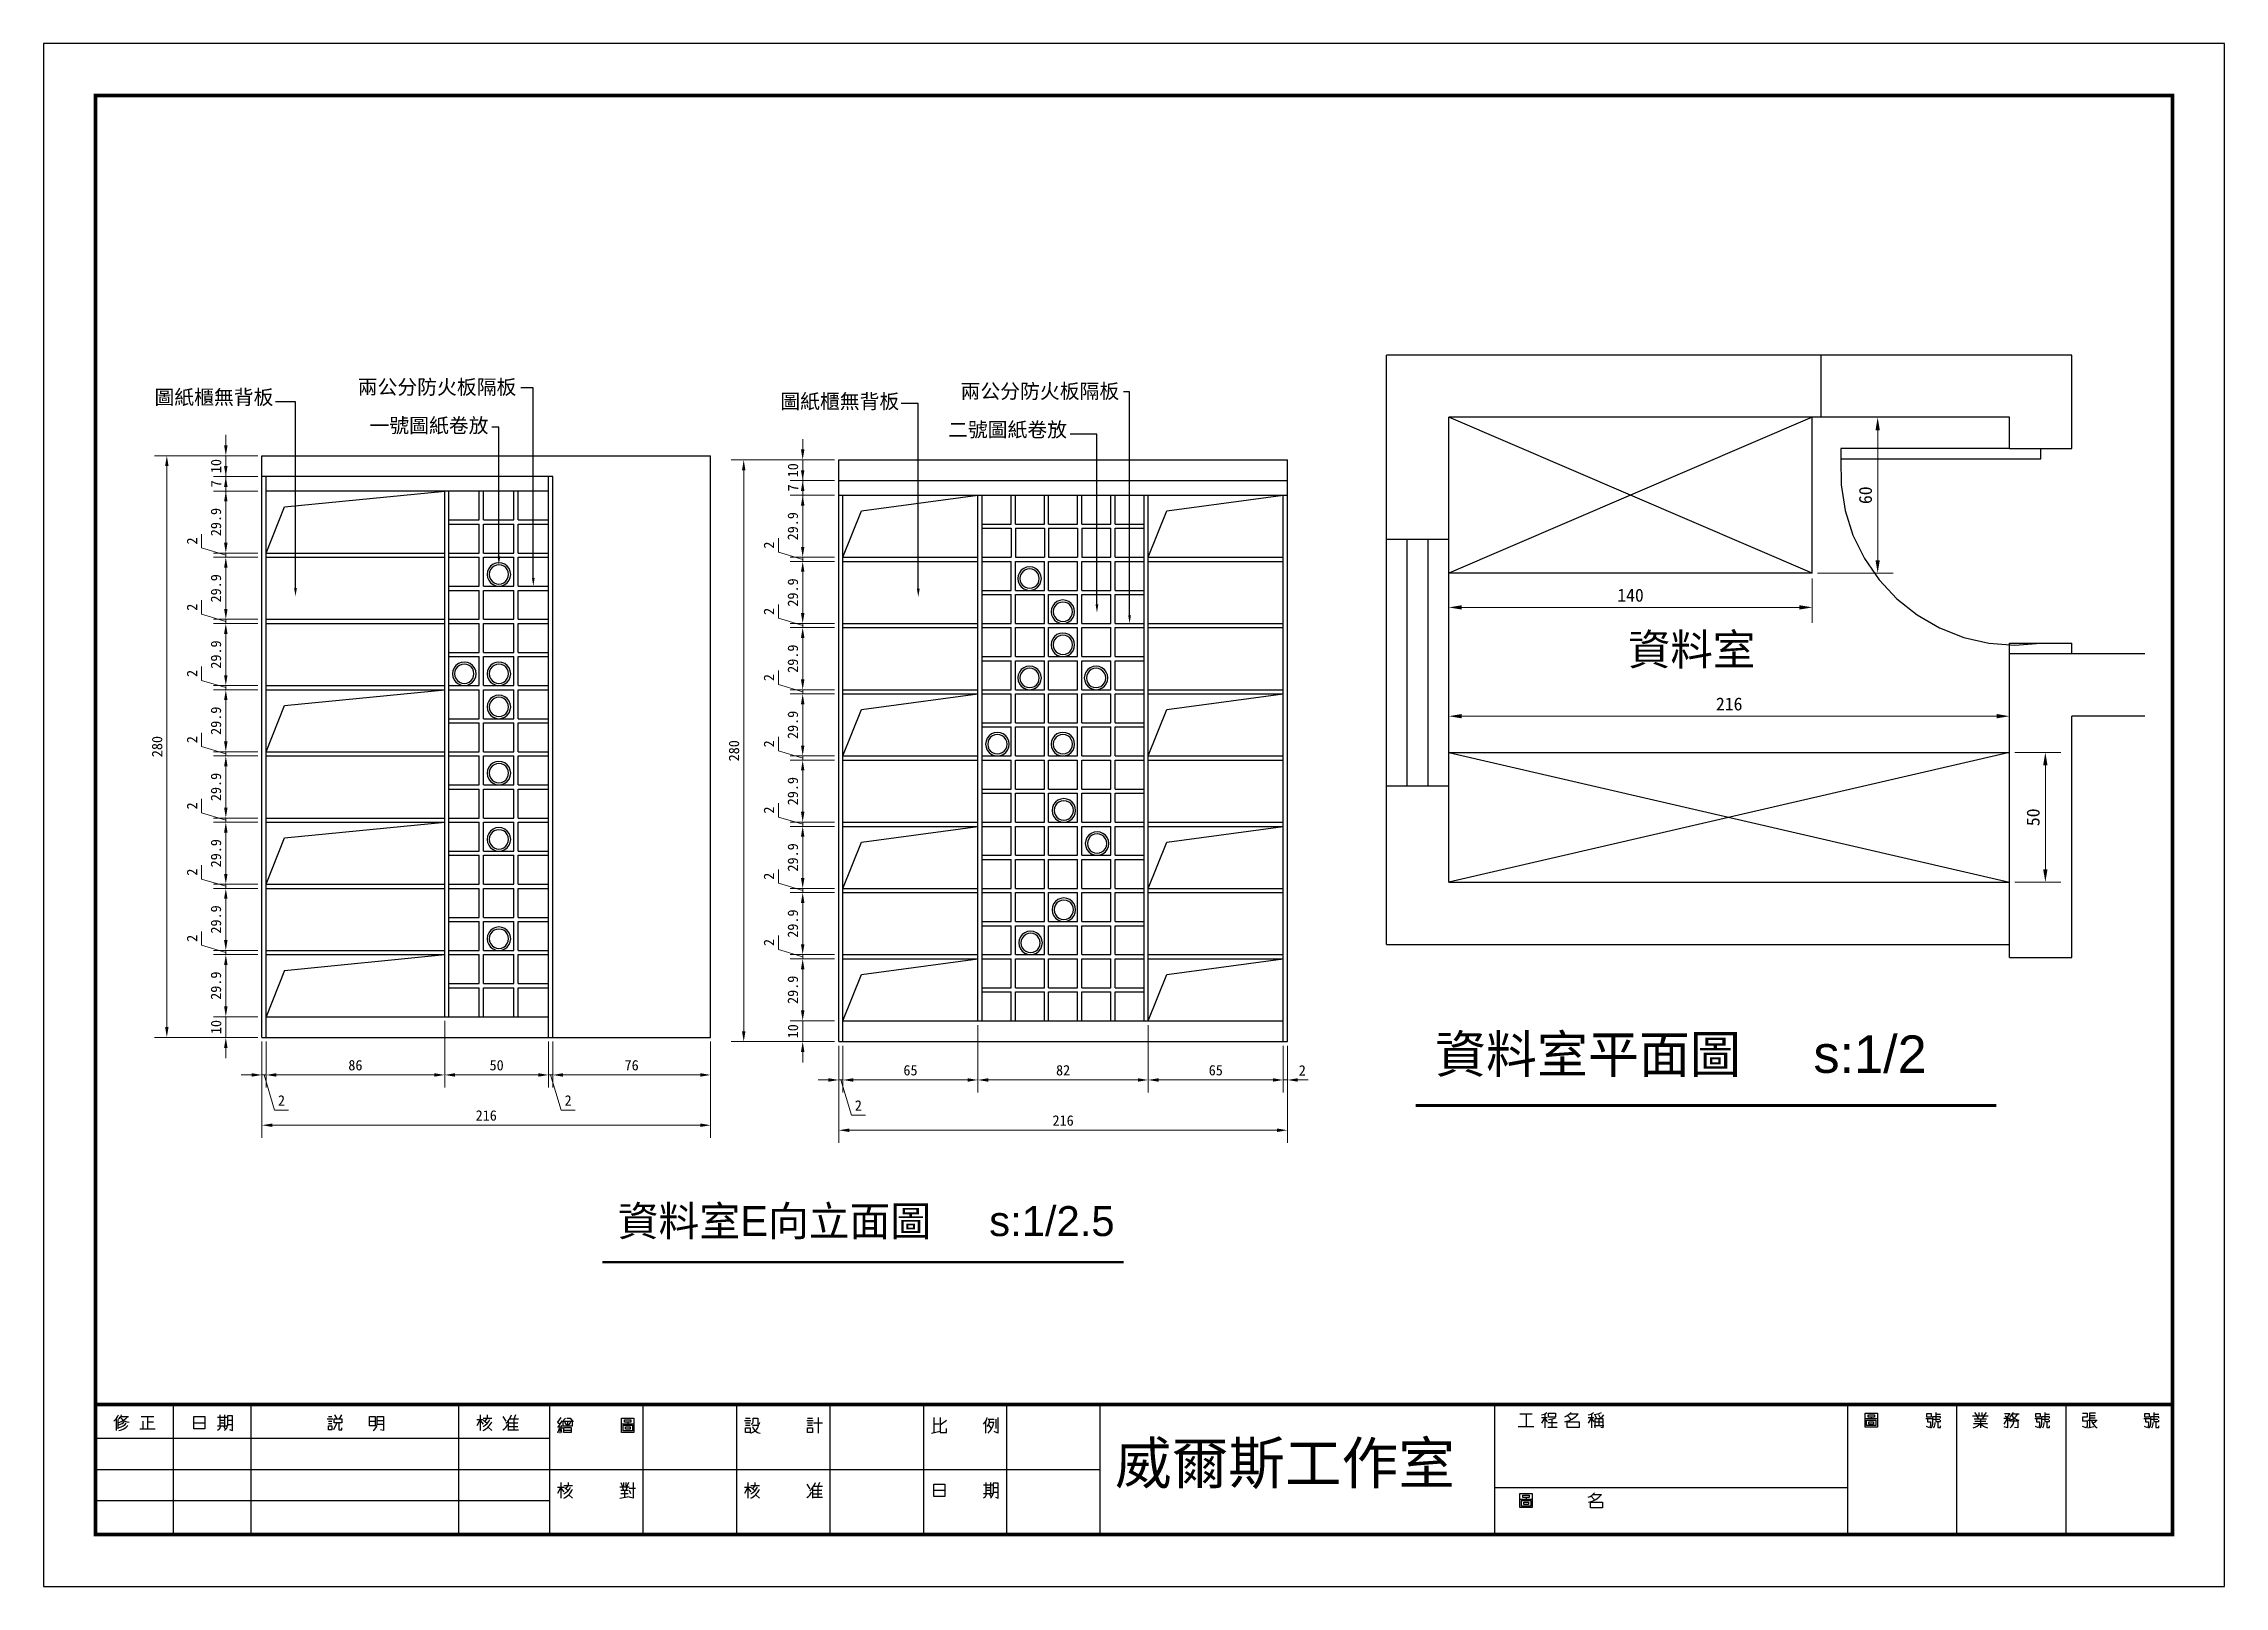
# Paper-space layout '配置6' of a CAD drawing. Header units: centimetres, sheet in millimetres. Extents: x 0 to 420, y 0 to 297.
# The model-space entities are those that its viewports show. They can reach past a viewport. Long polylines and large blocks are cut down to what shows.
import ezdxf
from ezdxf import colors
from ezdxf.entities.mleader import LeaderData, LeaderLine
from ezdxf.math import Vec2, Vec3

# ---------------------------------------------------------------- set-up
doc = ezdxf.new("R2010")
doc.units = ezdxf.units.CM
doc.header["$PDMODE"] = 35
for name, color, linetype in [('8', 8, 'Continuous'), ('視埠', 7, 'Continuous'), ('輪廓', 7, 'Continuous')]:
    doc.layers.add(name, color=color, linetype=linetype)
doc.layers.get('視埠').off()
doc.styles.add('KAI', font='kaiu.ttf')
doc.styles.get("Standard").update_dxf_attribs({"font": 'arial.ttf', "height": 10})
doc.styles.add('文2.5', font='kaiu.ttf', dxfattribs={"height": 2.5})
doc.styles.add('文3.5', font='', dxfattribs={"height": 3.5})
doc.styles.get('文3.5').set_extended_font_data('PMingLiU')
doc.dimstyles.new('DIM2.5', dxfattribs={"dimtxt": 2.5, "dimasz": 2.5, "dimexe": 3, "dimexo": 1, "dimgap": 1, "dimtad": 1, "dimdec": 1, "dimdsep": 46, "dimtxsty": '文2.5', "dimcen": 0, "dimadec": 0, "dimazin": 0, "dimtfac": 1, "dimtdec": 1, "dimtmove": 0, "dimatfit": 3, "dimfxl": 1, "dimlwd": 15, "dimlwe": 15, "dimarcsym": 0})

# ---------------------------------------------------------------- blocks, each defined once
blk = doc.blocks.new('A3-H')
for p, q in [((420, 297), (0, 297)), ((0, 297), (0, 0)), ((420, 0), (420, 297)), ((10, 35), (410, 35)), ((25, 10), (25, 35)), ((40, 10), (40, 35)), ((80, 10), (80, 35)), ((97.5, 10), (97.5, 35)), ((115.5, 10), (115.5, 35)), ((133.5, 10), (133.5, 35)), ((151.5, 10), (151.5, 35)), ((169.5, 10), (169.5, 35)), ((185.5, 10), (185.5, 35)), ((203.5, 10), (203.5, 35)), ((279.5, 10), (279.5, 35)), ((347.5, 10), (347.5, 35)), ((368.5, 10), (368.5, 35)), ((389.5, 10), (389.5, 35)), ((13.95, 32.22), (13.95, 30)), ((14.3, 32.1), (14.3, 30.3)), ((14.87, 32.7), (16.35, 32.7)), ((18.5, 30.3), (21.5, 30.3)), ((18.8, 32.7), (21.2, 32.7)), ((19.1, 31.8), (19.1, 30.3)), ((20, 32.7), (20, 30.3)), ((20, 31.65), (21.15, 31.65)), ((28.95, 32.7), (31.05, 32.7)), ((28.95, 30.3), (28.95, 32.7)), ((28.95, 31.5), (31.05, 31.5)), ((31.05, 30.3), (28.95, 30.3)), ((31.05, 32.7), (31.05, 30.3)), ((33.5, 32.55), (35.3, 32.55)), ((33.5, 30.9), (35.3, 30.9)), ((33.95, 33), (33.95, 30.9)), ((33.95, 32), (34.85, 32)), ((33.95, 31.5), (34.85, 31.5)), ((34.7, 30.75), (34.95, 30.3)), ((34.85, 33), (34.85, 30.9)), ((36.35, 32.85), (35.4, 32.85)), ((35.4, 32.85), (35.4, 30.9)), ((35.4, 32), (36.35, 32)), ((35.4, 31.15), (36.35, 31.15)), ((35.8, 30.2), (36.35, 30)), ((36.35, 30), (36.35, 32.85)), ((54.64, 32.25), (55.69, 32.25)), ((54.84, 32.7), (55.54, 32.7)), ((54.84, 31.8), (55.54, 31.8)), ((54.84, 31.35), (55.54, 31.35)), ((54.84, 30.9), (55.54, 30.9)), ((54.84, 30.15), (54.84, 30.9)), ((55.54, 30.15), (54.84, 30.15)), ((55.54, 30.9), (55.54, 30.15)), ((56.49, 31.5), (55.84, 30.15)), ((55.94, 32.25), (57.44, 32.25)), ((55.94, 31.5), (55.94, 32.25)), ((57.44, 31.5), (55.94, 31.5)), ((56.04, 33), (56.44, 32.25)), ((56.84, 31.5), (56.84, 30.15)), ((56.84, 30.15), (57.44, 30.15)), ((57.34, 33), (56.94, 32.25)), ((57.44, 32.25), (57.44, 31.5)), ((57.44, 30.15), (57.44, 30.5)), ((62.79, 32.7), (63.84, 32.7)), ((62.79, 30.9), (62.79, 32.7)), ((62.79, 31.8), (63.84, 31.8)), ((63.84, 30.9), (62.79, 30.9)), ((63.84, 32.7), (63.84, 30.9)), ((64.24, 31.2), (64.24, 32.7)), ((64.24, 32.7), (65.49, 32.7)), ((64.24, 31.95), (65.49, 31.95)), ((64.24, 31.2), (65.49, 31.2)), ((65.49, 30), (64.89, 30.15)), ((65.49, 32.7), (65.49, 30)), ((84.05, 32.1), (83.45, 30.9)), ((83.45, 32.1), (84.65, 32.1)), ((84.05, 33), (84.05, 30)), ((84.05, 31.9), (84.65, 31.2)), ((84.65, 32.4), (86.3, 32.4)), ((84.75, 32), (85.45, 31.4)), ((85.45, 32.4), (84.95, 31.8)), ((85.45, 33), (85.45, 32.4)), ((85.6, 30.65), (86.3, 30)), ((88.45, 32.7), (89.05, 31.8)), ((89.5, 31.89), (89.5, 30)), ((89.5, 31.5), (91.3, 31.5)), ((89.5, 30.8), (91.3, 30.8)), ((89.5, 30.15), (91.45, 30.15)), ((91.45, 32.2), (89.7, 32.2)), ((90.85, 33), (90.55, 32.2)), ((90.55, 32.2), (90.55, 30.15)), ((99.6, 32.5), (99, 31.6)), ((99, 31.6), (99.45, 31.3)), ((99, 30.7), (99.75, 30.7)), ((99.3, 30.4), (99, 29.5)), ((99.8, 31.85), (99.08, 30.7)), ((99.45, 30.7), (99.45, 29.5)), ((99.6, 30.4), (99.75, 29.65)), ((99.7, 31.05), (99.9, 30.4)), ((99.85, 31.7), (100.5, 32.35)), ((100.05, 31.8), (101.8, 31.8)), ((100.05, 30.85), (100.05, 31.8)), ((101.8, 30.85), (100.05, 30.85)), ((100.2, 30.6), (101.6, 30.6)), ((100.2, 29.65), (100.2, 30.6)), ((100.2, 30.1), (101.6, 30.1)), ((101.6, 29.65), (100.2, 29.65)), ((100.3, 31.6), (100.7, 31)), ((100.8, 32.35), (101.4, 32.35)), ((100.9, 31.8), (100.9, 30.85)), ((101.5, 31.6), (101.1, 31)), ((101.4, 32.35), (102, 31.7)), ((101.6, 30.6), (101.6, 29.65)), ((101.8, 31.8), (101.8, 30.85)), ((111.3, 32.35), (113.7, 32.35)), ((111.3, 29.65), (111.3, 32.35)), ((111.3, 31.3), (113.7, 31.3)), ((113.7, 29.65), (111.3, 29.65)), ((111.6, 31), (113.4, 31)), ((111.6, 29.95), (111.6, 31)), ((113.4, 29.95), (111.6, 29.95)), ((111.9, 32.05), (113.1, 32.05)), ((111.9, 31.6), (111.9, 32.05)), ((113.1, 31.6), (111.9, 31.6)), ((112.05, 30.7), (112.95, 30.7)), ((112.05, 30.25), (112.05, 30.7)), ((112.95, 30.25), (112.05, 30.25)), ((112.5, 31.6), (112.5, 31.3)), ((112.95, 30.7), (112.95, 30.25)), ((113.1, 32.05), (113.1, 31.6)), ((113.4, 31), (113.4, 29.95)), ((113.7, 32.35), (113.7, 29.65)), ((135, 31.9), (136.2, 31.9)), ((135.15, 32.35), (136.05, 32.35)), ((135.15, 31.45), (136.05, 31.45)), ((135.15, 31), (136.05, 31)), ((135.15, 30.55), (136.05, 30.55)), ((135.15, 29.65), (135.15, 30.55)), ((136.05, 29.65), (135.15, 29.65)), ((136.05, 30.55), (136.05, 29.65)), ((136.5, 31), (137.7, 31)), ((136.65, 31.6), (136.65, 32.35)), ((136.65, 32.35), (137.55, 32.35)), ((137.55, 32.35), (137.55, 31.3)), ((137.55, 31.3), (137.9, 31.3)), ((137.9, 31.3), (137.95, 31.55)), ((147, 31.9), (148.2, 31.9)), ((147.15, 32.35), (148.05, 32.35)), ((147.15, 31.45), (148.05, 31.45)), ((147.15, 31), (148.05, 31)), ((147.15, 30.55), (148.05, 30.55)), ((147.15, 29.65), (147.15, 30.55)), ((148.05, 29.65), (147.15, 29.65)), ((148.05, 30.55), (148.05, 29.65)), ((148.3, 31.45), (150, 31.45)), ((149.2, 32.5), (149.2, 29.5)), ((171, 29.5), (172.65, 29.9)), ((171.45, 32.5), (171.45, 29.61)), ((171.45, 31.3), (172.5, 31.3)), ((172.65, 32.5), (172.65, 29.65)), ((173.9, 31.9), (172.65, 31.05)), ((172.65, 29.65), (173.9, 29.65)), ((173.9, 29.65), (173.9, 30.4)), ((181.4, 31.73), (181.4, 29.5)), ((181.9, 32.2), (183.1, 32.2)), ((182, 31.05), (182.5, 30.4)), ((182.05, 31.6), (183, 31.6)), ((183.8, 29.5), (183.1, 29.8)), ((183.4, 32.2), (183.4, 30.4)), ((183.8, 32.5), (183.8, 29.5)), ((284, 30.8), (287, 30.8)), ((284.3, 33.2), (286.7, 33.2)), ((285.5, 33.2), (285.5, 30.8)), ((288.5, 32.5), (289.55, 32.5)), ((289.1, 32.5), (288.5, 31.4)), ((289.1, 33.2), (289.1, 30.5)), ((289.1, 32.3), (289.55, 31.7)), ((289.7, 31.55), (291.5, 31.55)), ((289.7, 30.65), (291.5, 30.65)), ((289.85, 33.35), (291.2, 33.35)), ((289.85, 32.6), (289.85, 33.35)), ((291.2, 32.6), (289.85, 32.6)), ((290.5, 32.25), (290.5, 30.65)), ((291.2, 33.35), (291.2, 32.6)), ((293.45, 31.7), (295.75, 31.7)), ((293.45, 30.6), (293.45, 31.7)), ((295.75, 30.6), (293.45, 30.6)), ((293.49, 32.9), (294.18, 32.13)), ((293.89, 33.2), (295.55, 33.2)), ((295.75, 31.7), (295.75, 30.6)), ((298.1, 32.5), (297.5, 31.4)), ((297.5, 32.5), (298.55, 32.5)), ((298.1, 33.2), (298.1, 30.5)), ((298.1, 32.3), (298.55, 31.7)), ((298.6, 30.95), (300.5, 30.95)), ((298.75, 32.95), (299.1, 32.35)), ((298.8, 30.5), (298.8, 32.3)), ((298.8, 32.3), (300.3, 32.3)), ((298.8, 31.7), (300.3, 31.7)), ((299.45, 33.1), (299.8, 32.45)), ((299.55, 32.4), (299.55, 30.95)), ((300.3, 30.5), (299.9, 30.6)), ((300.4, 33.05), (300, 32.45)), ((300.3, 32.3), (300.3, 30.5)), ((350.8, 33.35), (353.2, 33.35)), ((350.8, 30.65), (350.8, 33.35)), ((350.8, 32.3), (353.2, 32.3)), ((353.2, 30.65), (350.8, 30.65)), ((351.1, 32), (352.9, 32)), ((351.1, 30.95), (351.1, 32)), ((352.9, 30.95), (351.1, 30.95)), ((351.4, 33.05), (352.6, 33.05)), ((351.4, 32.6), (351.4, 33.05)), ((352.6, 32.6), (351.4, 32.6)), ((351.55, 31.7), (352.45, 31.7)), ((351.55, 31.25), (351.55, 31.7)), ((352.45, 31.25), (351.55, 31.25)), ((352, 32.6), (352, 32.3)), ((352.45, 31.7), (352.45, 31.25)), ((352.6, 33.05), (352.6, 32.6)), ((352.9, 32), (352.9, 30.95)), ((353.2, 33.35), (353.2, 30.65)), ((362.5, 32.3), (363.7, 32.3)), ((363.2, 30.5), (362.6, 30.75)), ((362.7, 33.3), (363.5, 33.3)), ((362.7, 32.6), (362.7, 33.3)), ((363.5, 32.6), (362.7, 32.6)), ((362.8, 32.3), (362.8, 31.7)), ((362.8, 31.7), (363.4, 31.7)), ((363.4, 30.95), (363.2, 30.5)), ((363.4, 31.7), (363.4, 30.95)), ((363.5, 33.3), (363.5, 32.6)), ((365.35, 32.65), (363.8, 32.65)), ((363.8, 32.65), (363.8, 31.1)), ((363.8, 32.2), (365.2, 32.2)), ((364.4, 33.5), (364.4, 31.75)), ((364.4, 33.15), (365.35, 33.15)), ((364.4, 31.75), (365.35, 31.75)), ((364.8, 31.55), (364.8, 30.6)), ((364.8, 30.6), (365.35, 30.6)), ((365.35, 32.35), (365.35, 32.65)), ((365.35, 31.75), (365.35, 32)), ((365.35, 30.6), (365.35, 30.9)), ((371.5, 32.8), (374.5, 32.8)), ((371.65, 31.35), (374.35, 31.35)), ((371.8, 32.25), (374.2, 32.25)), ((371.9, 33.5), (372.4, 32.8)), ((371.95, 31.8), (374.05, 31.8)), ((372.25, 32.8), (372.65, 32.25)), ((372.7, 33.5), (372.7, 32.8)), ((373, 32.25), (373, 30.5)), ((373.3, 33.5), (373.3, 32.8)), ((373.75, 32.8), (373.35, 32.25)), ((374.1, 33.5), (373.6, 32.8)), ((377.5, 32.4), (378.7, 32.4)), ((378.25, 32.4), (377.5, 31.2)), ((378.25, 30.5), (377.6, 30.7)), ((377.65, 33.3), (378.7, 33.3)), ((377.8, 32.85), (378.4, 32.4)), ((378.7, 33.3), (378.16, 32.58)), ((378.25, 32.4), (378.25, 30.5)), ((378.7, 32.4), (378.5, 31.8)), ((379.3, 33.5), (378.7, 32.6)), ((378.7, 31.85), (380.2, 31.85)), ((379.1, 33.2), (380.45, 33.2)), ((380.2, 30.5), (379.6, 30.6)), ((380.2, 31.85), (380.2, 30.5)), ((383.5, 32.3), (384.7, 32.3)), ((384.2, 30.5), (383.6, 30.75)), ((383.7, 33.3), (384.5, 33.3)), ((383.7, 32.6), (383.7, 33.3)), ((384.5, 32.6), (383.7, 32.6)), ((383.8, 32.3), (383.8, 31.7)), ((383.8, 31.7), (384.4, 31.7)), ((384.4, 30.95), (384.2, 30.5)), ((384.4, 31.7), (384.4, 30.95)), ((384.5, 33.3), (384.5, 32.6)), ((386.35, 32.65), (384.8, 32.65)), ((384.8, 32.65), (384.8, 31.1)), ((384.8, 32.2), (386.2, 32.2)), ((385.4, 33.5), (385.4, 31.75)), ((385.4, 33.15), (386.35, 33.15)), ((385.4, 31.75), (386.35, 31.75)), ((385.8, 31.55), (385.8, 30.6)), ((385.8, 30.6), (386.35, 30.6)), ((386.35, 32.35), (386.35, 32.65)), ((386.35, 31.75), (386.35, 32)), ((386.35, 30.6), (386.35, 30.9)), ((392.65, 33.35), (393.55, 33.35)), ((393.55, 32.6), (392.65, 32.6)), ((392.65, 32.6), (392.65, 31.85)), ((392.65, 31.85), (393.55, 31.85)), ((393.35, 30.5), (392.65, 30.8)), ((393.55, 30.85), (393.35, 30.5)), ((393.55, 33.35), (393.55, 32.6)), ((393.55, 31.85), (393.55, 30.85)), ((393.7, 32), (395.5, 32)), ((393.7, 30.5), (394.85, 30.8)), ((395.2, 33.35), (394, 33.35)), ((394, 33.35), (394, 30.58)), ((394, 32.9), (395.1, 32.9)), ((394, 32.45), (395.1, 32.45)), ((395.3, 31.75), (394.65, 31.36)), ((404.5, 32.3), (405.7, 32.3)), ((405.2, 30.5), (404.6, 30.75)), ((404.7, 33.3), (405.5, 33.3)), ((404.7, 32.6), (404.7, 33.3)), ((405.5, 32.6), (404.7, 32.6)), ((404.8, 32.3), (404.8, 31.7)), ((404.8, 31.7), (405.4, 31.7)), ((405.4, 30.95), (405.2, 30.5)), ((405.4, 31.7), (405.4, 30.95)), ((405.5, 33.3), (405.5, 32.6)), ((407.35, 32.65), (405.8, 32.65)), ((405.8, 32.65), (405.8, 31.1)), ((405.8, 32.2), (407.2, 32.2)), ((406.4, 33.5), (406.4, 31.75)), ((406.4, 33.15), (407.35, 33.15)), ((406.4, 31.75), (407.35, 31.75)), ((406.8, 31.55), (406.8, 30.6)), ((406.8, 30.6), (407.35, 30.6)), ((407.35, 32.35), (407.35, 32.65)), ((407.35, 31.75), (407.35, 32)), ((407.35, 30.6), (407.35, 30.9)), ((10, 28.5), (97.5, 28.5)), ((10, 22.5), (203.5, 22.5)), ((99, 19.1), (100.2, 19.1)), ((99.6, 19.1), (99, 17.9)), ((99.6, 20), (99.6, 17)), ((99.6, 18.9), (100.2, 18.2)), ((100.2, 19.4), (101.85, 19.4)), ((100.3, 19), (101, 18.4)), ((101, 19.4), (100.5, 18.8)), ((101, 20), (101, 19.4)), ((101.15, 17.65), (101.85, 17)), ((111, 19.15), (112.8, 19.15)), ((111, 17), (112.8, 17.3)), ((111.15, 20), (111.5, 19.25)), ((111.2, 18.5), (112.6, 18.5)), ((111.2, 17.9), (112.6, 17.9)), ((111.4, 19.15), (111.65, 18.5)), ((111.7, 20), (111.7, 19.15)), ((111.9, 18.5), (111.9, 17.15)), ((112.1, 20), (112.1, 19.15)), ((112.4, 19.15), (112.15, 18.5)), ((112.65, 20), (112.3, 19.25)), ((112.8, 18.9), (114, 18.9)), ((112.8, 18.5), (113.05, 17.9)), ((113.55, 17), (112.8, 17.15)), ((113.55, 20), (113.55, 17)), ((135.6, 19.1), (135, 17.9)), ((135, 19.1), (136.2, 19.1)), ((135.6, 20), (135.6, 17)), ((135.6, 18.9), (136.2, 18.2)), ((136.2, 19.4), (137.85, 19.4)), ((136.3, 19), (137, 18.4)), ((137, 19.4), (136.5, 18.8)), ((137, 20), (137, 19.4)), ((137.15, 17.65), (137.85, 17)), ((147, 19.7), (147.6, 18.8)), ((148.05, 18.89), (148.05, 17)), ((148.05, 18.5), (149.85, 18.5)), ((148.05, 17.8), (149.85, 17.8)), ((148.05, 17.15), (150, 17.15)), ((150, 19.2), (148.25, 19.2)), ((149.4, 20), (149.1, 19.2)), ((149.1, 19.2), (149.1, 17.15)), ((171.45, 19.7), (173.55, 19.7)), ((171.45, 17.3), (171.45, 19.7)), ((171.45, 18.5), (173.55, 18.5)), ((173.55, 17.3), (171.45, 17.3)), ((173.55, 19.7), (173.55, 17.3)), ((181, 19.55), (182.8, 19.55)), ((181, 17.9), (182.8, 17.9)), ((181.45, 20), (181.45, 17.9)), ((181.45, 19), (182.35, 19)), ((181.45, 18.5), (182.35, 18.5)), ((182.2, 17.75), (182.45, 17.3)), ((182.35, 20), (182.35, 17.9)), ((183.85, 19.85), (182.9, 19.85)), ((182.9, 19.85), (182.9, 17.9)), ((182.9, 19), (183.85, 19)), ((182.9, 18.15), (183.85, 18.15)), ((183.3, 17.2), (183.85, 17)), ((183.85, 17), (183.85, 19.85)), ((279.5, 19), (347.5, 19)), ((284.3, 17.85), (286.7, 17.85)), ((284.3, 15.15), (284.3, 17.85)), ((284.9, 17.55), (286.1, 17.55)), ((284.9, 17.1), (284.9, 17.55)), ((286.1, 17.1), (284.9, 17.1)), ((285.5, 17.1), (285.5, 16.8)), ((286.1, 17.55), (286.1, 17.1)), ((286.7, 17.85), (286.7, 15.15)), ((297.99, 17.4), (298.68, 16.63)), ((298.39, 17.7), (300.05, 17.7)), ((10, 16.5), (97.5, 16.5)), ((284.3, 16.8), (286.7, 16.8)), ((286.7, 15.15), (284.3, 15.15)), ((284.6, 16.5), (286.4, 16.5)), ((284.6, 15.45), (284.6, 16.5)), ((286.4, 15.45), (284.6, 15.45)), ((285.05, 16.2), (285.95, 16.2)), ((285.05, 15.75), (285.05, 16.2)), ((285.95, 15.75), (285.05, 15.75)), ((285.95, 16.2), (285.95, 15.75)), ((286.4, 16.5), (286.4, 15.45)), ((297.95, 16.2), (300.25, 16.2)), ((297.95, 15.1), (297.95, 16.2)), ((300.25, 15.1), (297.95, 15.1)), ((300.25, 16.2), (300.25, 15.1)), ((0, 0), (420, 0))]:
    blk.add_line(p, q)
for centre, radius, start, end in [((11.95, 33.9), 2.61, 306.4309, 339.8293), ((13.78, 33.36), 1.27, 299.0912, 343.5892), ((12.87, 35.8), 4.55, 291.0426, 317.1118), ((14.06, 33.01), 1.96, 283.0459, 321.8965), ((13.82, 33.34), 3.41, 281.5126, 315.4787), ((14.21, 32.72), 2.14, 279.184, 322.1174), ((16.73, 34.1), 2.51, 218.1729, 264.8358), ((33.1, 31), 1.03, 292.8337, 345.9638), ((33.85, 31.23), 1.59, 309.1859, 347.955), ((62.41, 31.51), 1.86, 305.6004, 350.3888), ((83.25, 33.5), 3.04, 297.4076, 332.5924), ((83.37, 32.89), 3.16, 293.832, 337.8782), ((87.51, 31.79), 1.93, 299.1153, 342.3059), ((86.37, 34.3), 3.95, 312.6889, 340.7614), ((135.65, 31.55), 2.12, 285.0184, 344.9816), ((136.32, 31.63), 0.334, 258.5034, 355.2364), ((138.3, 31.36), 1.89, 197.337, 260.8342), ((179.16, 33.2), 2.68, 313.2486, 344.8239), ((179.76, 32.16), 2.44, 324.6066, 0.9105), ((179.26, 32.22), 3.79, 314.1209, 350.5872), ((288.25, 34.75), 1.77, 278.1301, 315), ((289.34, 37.64), 5.52, 275.3296, 289.728), ((291.64, 35.84), 3.47, 293.0689, 317.5535), ((292.36, 35.71), 4.06, 279.1103, 321.8208), ((297.25, 34.75), 1.77, 278.1301, 315), ((298.7, 35.56), 2.46, 268.7649, 303.1259), ((362.96, 31.18), 0.839, 305.2996, 354.1875), ((362.43, 31.52), 1.88, 327.1265, 0.9827), ((370.69, 33.52), 3.17, 287.6033, 316.7881), ((375.31, 33.52), 3.17, 223.2119, 252.3967), ((378.2, 34.16), 2.21, 282.9548, 334.3648), ((377.66, 32.03), 1.84, 306.2875, 2.0706), ((380.67, 33.82), 1.84, 204.6612, 261.599), ((383.96, 31.18), 0.839, 305.2996, 354.1875), ((383.43, 31.52), 1.88, 327.1265, 0.9827), ((396.69, 32.52), 2.35, 192.9083, 239.5994), ((404.96, 31.18), 0.839, 305.2996, 354.1875), ((404.43, 31.52), 1.88, 327.1265, 0.9827), ((98.8, 20.5), 3.04, 297.4076, 332.5924), ((98.92, 19.89), 3.16, 293.832, 337.8782), ((134.8, 20.5), 3.04, 297.4076, 332.5924), ((134.92, 19.89), 3.16, 293.832, 337.8782), ((146.06, 18.79), 1.93, 299.1153, 342.3059), ((144.92, 21.3), 3.95, 312.6889, 340.7614), ((180.6, 18), 1.03, 292.8337, 345.9638), ((181.35, 18.23), 1.59, 309.1859, 347.955), ((296.14, 20.34), 3.47, 293.0689, 317.5535), ((296.86, 20.21), 4.06, 279.1103, 321.8208)]:
    blk.add_arc(centre, radius, start, end)
at = {"layer": '輪廓', "const_width": 0.7}
blk.add_lwpolyline([(10, 10), (410, 10), (410, 287), (10, 287)], close=True, dxfattribs=at)
blk.add_lwpolyline([(10, 35), (410, 35)], dxfattribs=at)
at = {"layer": '輪廓', "style": 'KAI'}
blk.add_text('威爾斯工作室', height=8, dxfattribs=at).set_placement((206.33, 19.75))
blk = doc.blocks.new('*D292')
at = {"color": 0, "linetype": 'Continuous', "lineweight": 15, "transparency": 16777216}
for p, q in [((6517.11, 7731.86), (6517.11, 7714.68)), ((6657.11, 7731.86), (6657.11, 7714.68)), ((6522.11, 7720.68), (6652.11, 7720.68))]:
    blk.add_line(p, q, dxfattribs=at)
at = {"color": 0, "transparency": 16777216}
for points in [[(6522.11, 7721.51), (6522.11, 7719.85), (6517.11, 7720.68)], [(6652.11, 7721.51), (6652.11, 7719.85), (6657.11, 7720.68)]]:
    blk.add_solid(points, dxfattribs=at)
at = {"layer": 'DEFPOINTS', "color": 0, "transparency": 16777216}
for p in [(6517.11, 7733.86), (6657.11, 7733.86), (6657.11, 7720.68)]:
    blk.add_point(p, dxfattribs=at)
at = {"color": 0, "transparency": 16777216, "insert": (6587.11, 7725.34), "char_height": 5, "attachment_point": 5, "style": '文2.5'}
blk.add_mtext('140', dxfattribs=at)
blk = doc.blocks.new('*D293')
at = {"color": 0, "linetype": 'Continuous', "lineweight": 15, "transparency": 16777216}
for p, q in [((6659.11, 7793.86), (6688.3, 7793.86)), ((6682.3, 7738.86), (6682.3, 7788.86)), ((6659.11, 7733.86), (6688.3, 7733.86))]:
    blk.add_line(p, q, dxfattribs=at)
at = {"color": 0, "transparency": 16777216}
for points in [[(6681.47, 7788.86), (6683.13, 7788.86), (6682.3, 7793.86)], [(6681.47, 7738.86), (6683.13, 7738.86), (6682.3, 7733.86)]]:
    blk.add_solid(points, dxfattribs=at)
at = {"layer": 'DEFPOINTS', "color": 0, "transparency": 16777216}
for p in [(6657.11, 7793.86), (6682.3, 7793.86), (6657.11, 7733.86)]:
    blk.add_point(p, dxfattribs=at)
at = {"color": 0, "transparency": 16777216, "insert": (6677.63, 7763.86), "char_height": 5, "attachment_point": 5, "rotation": 90, "style": '文2.5'}
blk.add_mtext('60', dxfattribs=at)
blk = doc.blocks.new('*D294')
at = {"color": 0, "linetype": 'Continuous', "lineweight": 15, "transparency": 16777216}
for p, q in [((6517.11, 7666.86), (6517.11, 7684.79)), ((6522.11, 7678.79), (6728.11, 7678.79)), ((6733.11, 7666.86), (6733.11, 7684.79))]:
    blk.add_line(p, q, dxfattribs=at)
at = {"color": 0, "transparency": 16777216}
for points in [[(6522.11, 7679.63), (6522.11, 7677.96), (6517.11, 7678.79)], [(6728.11, 7679.63), (6728.11, 7677.96), (6733.11, 7678.79)]]:
    blk.add_solid(points, dxfattribs=at)
at = {"layer": 'DEFPOINTS', "color": 0, "transparency": 16777216}
for p in [(6733.11, 7678.79), (6517.11, 7664.86), (6733.11, 7664.86)]:
    blk.add_point(p, dxfattribs=at)
at = {"color": 0, "transparency": 16777216, "insert": (6625.11, 7683.46), "char_height": 5, "attachment_point": 5, "style": '文2.5'}
blk.add_mtext('216', dxfattribs=at)
blk = doc.blocks.new('*D295')
at = {"color": 0, "linetype": 'Continuous', "lineweight": 15, "transparency": 16777216}
for p, q in [((6735.11, 7664.86), (6752.89, 7664.86)), ((6746.89, 7619.86), (6746.89, 7659.86)), ((6735.11, 7614.86), (6752.89, 7614.86))]:
    blk.add_line(p, q, dxfattribs=at)
at = {"color": 0, "transparency": 16777216}
for points in [[(6746.05, 7659.86), (6747.72, 7659.86), (6746.89, 7664.86)], [(6746.05, 7619.86), (6747.72, 7619.86), (6746.89, 7614.86)]]:
    blk.add_solid(points, dxfattribs=at)
at = {"layer": 'DEFPOINTS', "color": 0, "transparency": 16777216}
for p in [(6733.11, 7664.86), (6746.89, 7664.86), (6733.11, 7614.86)]:
    blk.add_point(p, dxfattribs=at)
at = {"color": 0, "transparency": 16777216, "insert": (6742.22, 7639.86), "char_height": 5, "attachment_point": 5, "rotation": 90, "style": '文2.5'}
blk.add_mtext('50', dxfattribs=at)
blk = doc.blocks.new('*D296')
at = {"color": 0, "linetype": 'Continuous', "lineweight": 15, "transparency": 16777216}
for p, q in [((7158.32, 7602.79), (7158.32, 7580.75)), ((7234.32, 7602.79), (7234.32, 7580.75)), ((7229.32, 7586.75), (7163.32, 7586.75))]:
    blk.add_line(p, q, dxfattribs=at)
at = {"color": 0, "transparency": 16777216}
for points in [[(7163.32, 7587.59), (7163.32, 7585.92), (7158.32, 7586.75)], [(7229.32, 7587.59), (7229.32, 7585.92), (7234.32, 7586.75)]]:
    blk.add_solid(points, dxfattribs=at)
at = {"layer": 'DEFPOINTS', "color": 0, "transparency": 16777216}
for p in [(7158.32, 7604.79), (7234.32, 7604.79), (7158.32, 7586.75)]:
    blk.add_point(p, dxfattribs=at)
at = {"color": 0, "transparency": 16777216, "insert": (7196.32, 7591.42), "char_height": 5, "attachment_point": 5, "style": '文2.5'}
blk.add_mtext('76', dxfattribs=at)
blk = doc.blocks.new('*D297')
at = {"color": 0, "linetype": 'Continuous', "lineweight": 15, "transparency": 16777216}
for p, q in [((7156.32, 7602.79), (7156.32, 7580.75)), ((7158.32, 7602.79), (7158.32, 7580.75)), ((7151.32, 7586.75), (7146.32, 7586.75)), ((7158.32, 7586.75), (7156.32, 7586.75)), ((7158.32, 7586.75), (7156.32, 7586.75)), ((7157.32, 7586.75), (7162.39, 7569.84)), ((7163.32, 7586.75), (7168.32, 7586.75)), ((7162.39, 7569.84), (7169.08, 7569.84))]:
    blk.add_line(p, q, dxfattribs=at)
at = {"color": 0, "transparency": 16777216}
for points in [[(7151.32, 7587.59), (7151.32, 7585.92), (7156.32, 7586.75)], [(7163.32, 7587.59), (7163.32, 7585.92), (7158.32, 7586.75)]]:
    blk.add_solid(points, dxfattribs=at)
at = {"layer": 'DEFPOINTS', "color": 0, "transparency": 16777216}
for p in [(7156.32, 7604.79), (7158.32, 7604.79), (7156.32, 7586.75)]:
    blk.add_point(p, dxfattribs=at)
at = {"color": 0, "transparency": 16777216, "insert": (7165.73, 7574.48), "char_height": 5, "attachment_point": 5, "style": '文2.5'}
blk.add_mtext('2', dxfattribs=at)
blk = doc.blocks.new('*D298')
at = {"color": 0, "linetype": 'Continuous', "lineweight": 15, "transparency": 16777216}
for p, q in [((7106.32, 7612.79), (7106.32, 7580.75)), ((7156.32, 7602.79), (7156.32, 7580.75)), ((7151.32, 7586.75), (7111.32, 7586.75))]:
    blk.add_line(p, q, dxfattribs=at)
at = {"color": 0, "transparency": 16777216}
for points in [[(7111.32, 7587.59), (7111.32, 7585.92), (7106.32, 7586.75)], [(7151.32, 7587.59), (7151.32, 7585.92), (7156.32, 7586.75)]]:
    blk.add_solid(points, dxfattribs=at)
at = {"layer": 'DEFPOINTS', "color": 0, "transparency": 16777216}
for p in [(7106.32, 7614.79), (7156.32, 7604.79), (7106.32, 7586.75)]:
    blk.add_point(p, dxfattribs=at)
at = {"color": 0, "transparency": 16777216, "insert": (7131.32, 7591.42), "char_height": 5, "attachment_point": 5, "style": '文2.5'}
blk.add_mtext('50', dxfattribs=at)
blk = doc.blocks.new('*D299')
at = {"color": 0, "linetype": 'Continuous', "lineweight": 15, "transparency": 16777216}
for p, q in [((7106.32, 7612.79), (7106.32, 7580.75)), ((7020.32, 7602.79), (7020.32, 7580.75)), ((7101.32, 7586.75), (7025.32, 7586.75))]:
    blk.add_line(p, q, dxfattribs=at)
at = {"color": 0, "transparency": 16777216}
for points in [[(7025.32, 7587.59), (7025.32, 7585.92), (7020.32, 7586.75)], [(7101.32, 7587.59), (7101.32, 7585.92), (7106.32, 7586.75)]]:
    blk.add_solid(points, dxfattribs=at)
at = {"layer": 'DEFPOINTS', "color": 0, "transparency": 16777216}
for p in [(7106.32, 7614.79), (7020.32, 7604.79), (7020.32, 7586.75)]:
    blk.add_point(p, dxfattribs=at)
at = {"color": 0, "transparency": 16777216, "insert": (7063.32, 7591.42), "char_height": 5, "attachment_point": 5, "style": '文2.5'}
blk.add_mtext('86', dxfattribs=at)
blk = doc.blocks.new('*D300')
at = {"color": 0, "linetype": 'Continuous', "lineweight": 15, "transparency": 16777216}
for p, q in [((7018.32, 7602.79), (7018.32, 7580.75)), ((7020.32, 7602.79), (7020.32, 7580.75)), ((7013.32, 7586.75), (7008.32, 7586.75)), ((7020.32, 7586.75), (7018.32, 7586.75)), ((7020.32, 7586.75), (7018.32, 7586.75)), ((7019.32, 7586.75), (7024.39, 7569.84)), ((7025.32, 7586.75), (7030.32, 7586.75)), ((7024.39, 7569.84), (7031.08, 7569.84))]:
    blk.add_line(p, q, dxfattribs=at)
at = {"color": 0, "transparency": 16777216}
for points in [[(7013.32, 7587.59), (7013.32, 7585.92), (7018.32, 7586.75)], [(7025.32, 7587.59), (7025.32, 7585.92), (7020.32, 7586.75)]]:
    blk.add_solid(points, dxfattribs=at)
at = {"layer": 'DEFPOINTS', "color": 0, "transparency": 16777216}
for p in [(7018.32, 7604.79), (7020.32, 7604.79), (7018.32, 7586.75)]:
    blk.add_point(p, dxfattribs=at)
at = {"color": 0, "transparency": 16777216, "insert": (7027.73, 7574.48), "char_height": 5, "attachment_point": 5, "style": '文2.5'}
blk.add_mtext('2', dxfattribs=at)
blk = doc.blocks.new('*D301')
at = {"color": 0, "linetype": 'Continuous', "lineweight": 15, "transparency": 16777216}
for p, q in [((7018.32, 7602.79), (7018.32, 7556.56)), ((7234.32, 7602.79), (7234.32, 7556.56)), ((7229.32, 7562.56), (7023.32, 7562.56))]:
    blk.add_line(p, q, dxfattribs=at)
at = {"color": 0, "transparency": 16777216}
for points in [[(7023.32, 7563.4), (7023.32, 7561.73), (7018.32, 7562.56)], [(7229.32, 7563.4), (7229.32, 7561.73), (7234.32, 7562.56)]]:
    blk.add_solid(points, dxfattribs=at)
at = {"layer": 'DEFPOINTS', "color": 0, "transparency": 16777216}
for p in [(7018.32, 7604.79), (7234.32, 7604.79), (7018.32, 7562.56)]:
    blk.add_point(p, dxfattribs=at)
at = {"color": 0, "transparency": 16777216, "insert": (7126.32, 7567.23), "char_height": 5, "attachment_point": 5, "style": '文2.5'}
blk.add_mtext('216', dxfattribs=at)
blk = doc.blocks.new('*D302')
at = {"color": 0, "linetype": 'Continuous', "lineweight": 15, "transparency": 16777216}
for p, q in [((7000.92, 7619.79), (7000.92, 7624.79)), ((7016.32, 7614.79), (6994.92, 7614.79)), ((7000.92, 7604.79), (7000.92, 7614.79)), ((7016.32, 7604.79), (6994.92, 7604.79)), ((7000.92, 7599.79), (7000.92, 7594.79))]:
    blk.add_line(p, q, dxfattribs=at)
at = {"color": 0, "transparency": 16777216}
for points in [[(7000.09, 7619.79), (7001.75, 7619.79), (7000.92, 7614.79)], [(7000.09, 7599.79), (7001.75, 7599.79), (7000.92, 7604.79)]]:
    blk.add_solid(points, dxfattribs=at)
at = {"layer": 'DEFPOINTS', "color": 0, "transparency": 16777216}
for p in [(7000.92, 7614.79), (7018.32, 7614.79), (7018.32, 7604.79)]:
    blk.add_point(p, dxfattribs=at)
at = {"color": 0, "transparency": 16777216, "insert": (6996.25, 7609.79), "char_height": 5, "attachment_point": 5, "rotation": 90, "style": '文2.5'}
blk.add_mtext('10', dxfattribs=at)
blk = doc.blocks.new('*D303')
at = {"color": 0, "linetype": 'Continuous', "lineweight": 15, "transparency": 16777216}
for p, q in [((7016.32, 7644.66), (6994.92, 7644.66)), ((7000.92, 7619.79), (7000.92, 7639.66)), ((7016.32, 7614.79), (6994.92, 7614.79))]:
    blk.add_line(p, q, dxfattribs=at)
at = {"color": 0, "transparency": 16777216}
for points in [[(7000.09, 7639.66), (7001.75, 7639.66), (7000.92, 7644.66)], [(7000.09, 7619.79), (7001.75, 7619.79), (7000.92, 7614.79)]]:
    blk.add_solid(points, dxfattribs=at)
at = {"layer": 'DEFPOINTS', "color": 0, "transparency": 16777216}
for p in [(7000.92, 7644.66), (7018.32, 7644.66), (7018.32, 7614.79)]:
    blk.add_point(p, dxfattribs=at)
at = {"color": 0, "transparency": 16777216, "insert": (6996.19, 7629.72), "char_height": 5, "attachment_point": 5, "rotation": 90, "style": '文2.5'}
blk.add_mtext('29.9', dxfattribs=at)
blk = doc.blocks.new('*D304')
at = {"color": 0, "linetype": 'Continuous', "lineweight": 15, "transparency": 16777216}
for p, q in [((6989.28, 7649.15), (6989.28, 7655.84)), ((7000.92, 7651.66), (7000.92, 7656.66)), ((7000.92, 7645.66), (6989.28, 7649.15)), ((7016.32, 7646.66), (6994.92, 7646.66)), ((7016.32, 7644.66), (6994.92, 7644.66)), ((7000.92, 7644.66), (7000.92, 7646.66)), ((7000.92, 7644.66), (7000.92, 7646.66)), ((7000.92, 7639.66), (7000.92, 7634.66))]:
    blk.add_line(p, q, dxfattribs=at)
at = {"color": 0, "transparency": 16777216}
for points in [[(7000.09, 7651.66), (7001.75, 7651.66), (7000.92, 7646.66)], [(7000.09, 7639.66), (7001.75, 7639.66), (7000.92, 7644.66)]]:
    blk.add_solid(points, dxfattribs=at)
at = {"layer": 'DEFPOINTS', "color": 0, "transparency": 16777216}
for p in [(7000.92, 7646.66), (7018.32, 7646.66), (7018.32, 7644.66)]:
    blk.add_point(p, dxfattribs=at)
at = {"color": 0, "transparency": 16777216, "insert": (6984.64, 7652.5), "char_height": 5, "attachment_point": 5, "rotation": 90, "style": '文2.5'}
blk.add_mtext('2', dxfattribs=at)
blk = doc.blocks.new('*D305')
at = {"color": 0, "linetype": 'Continuous', "lineweight": 15, "transparency": 16777216}
for p, q in [((7016.32, 7676.54), (6994.92, 7676.54)), ((7000.92, 7651.66), (7000.92, 7671.54)), ((7016.32, 7646.66), (6994.92, 7646.66))]:
    blk.add_line(p, q, dxfattribs=at)
at = {"color": 0, "transparency": 16777216}
for points in [[(7000.09, 7671.54), (7001.75, 7671.54), (7000.92, 7676.54)], [(7000.09, 7651.66), (7001.75, 7651.66), (7000.92, 7646.66)]]:
    blk.add_solid(points, dxfattribs=at)
at = {"layer": 'DEFPOINTS', "color": 0, "transparency": 16777216}
for p in [(7000.92, 7676.54), (7018.32, 7676.54), (7018.32, 7646.66)]:
    blk.add_point(p, dxfattribs=at)
at = {"color": 0, "transparency": 16777216, "insert": (6996.19, 7661.6), "char_height": 5, "attachment_point": 5, "rotation": 90, "style": '文2.5'}
blk.add_mtext('29.9', dxfattribs=at)
blk = doc.blocks.new('*D306')
at = {"color": 0, "linetype": 'Continuous', "lineweight": 15, "transparency": 16777216}
for p, q in [((6989.28, 7681.03), (6989.28, 7687.71)), ((7000.92, 7683.54), (7000.92, 7688.54)), ((7000.92, 7677.54), (6989.28, 7681.03)), ((7016.32, 7678.54), (6994.92, 7678.54)), ((7000.92, 7676.54), (7000.92, 7678.54)), ((7000.92, 7676.54), (7000.92, 7678.54)), ((7016.32, 7676.54), (6994.92, 7676.54)), ((7000.92, 7671.54), (7000.92, 7666.54))]:
    blk.add_line(p, q, dxfattribs=at)
at = {"color": 0, "transparency": 16777216}
for points in [[(7000.09, 7683.54), (7001.75, 7683.54), (7000.92, 7678.54)], [(7000.09, 7671.54), (7001.75, 7671.54), (7000.92, 7676.54)]]:
    blk.add_solid(points, dxfattribs=at)
at = {"layer": 'DEFPOINTS', "color": 0, "transparency": 16777216}
for p in [(7000.92, 7678.54), (7018.32, 7678.54), (7018.32, 7676.54)]:
    blk.add_point(p, dxfattribs=at)
at = {"color": 0, "transparency": 16777216, "insert": (6984.64, 7684.37), "char_height": 5, "attachment_point": 5, "rotation": 90, "style": '文2.5'}
blk.add_mtext('2', dxfattribs=at)
blk = doc.blocks.new('*D307')
at = {"color": 0, "linetype": 'Continuous', "lineweight": 15, "transparency": 16777216}
for p, q in [((7016.32, 7708.41), (6994.92, 7708.41)), ((7000.92, 7683.54), (7000.92, 7703.41)), ((7016.32, 7678.54), (6994.92, 7678.54))]:
    blk.add_line(p, q, dxfattribs=at)
at = {"color": 0, "transparency": 16777216}
for points in [[(7000.09, 7703.41), (7001.75, 7703.41), (7000.92, 7708.41)], [(7000.09, 7683.54), (7001.75, 7683.54), (7000.92, 7678.54)]]:
    blk.add_solid(points, dxfattribs=at)
at = {"layer": 'DEFPOINTS', "color": 0, "transparency": 16777216}
for p in [(7000.92, 7708.41), (7018.32, 7708.41), (7018.32, 7678.54)]:
    blk.add_point(p, dxfattribs=at)
at = {"color": 0, "transparency": 16777216, "insert": (6996.19, 7693.47), "char_height": 5, "attachment_point": 5, "rotation": 90, "style": '文2.5'}
blk.add_mtext('29.9', dxfattribs=at)
blk = doc.blocks.new('*D308')
at = {"color": 0, "linetype": 'Continuous', "lineweight": 15, "transparency": 16777216}
for p, q in [((7000.92, 7715.41), (7000.92, 7720.41)), ((6989.28, 7712.9), (6989.28, 7719.59)), ((7000.92, 7709.41), (6989.28, 7712.9)), ((7016.32, 7710.41), (6994.92, 7710.41)), ((7016.32, 7708.41), (6994.92, 7708.41)), ((7000.92, 7708.41), (7000.92, 7710.41)), ((7000.92, 7708.41), (7000.92, 7710.41)), ((7000.92, 7703.41), (7000.92, 7698.41))]:
    blk.add_line(p, q, dxfattribs=at)
at = {"color": 0, "transparency": 16777216}
for points in [[(7000.09, 7715.41), (7001.75, 7715.41), (7000.92, 7710.41)], [(7000.09, 7703.41), (7001.75, 7703.41), (7000.92, 7708.41)]]:
    blk.add_solid(points, dxfattribs=at)
at = {"layer": 'DEFPOINTS', "color": 0, "transparency": 16777216}
for p in [(7000.92, 7710.41), (7018.32, 7710.41), (7018.32, 7708.41)]:
    blk.add_point(p, dxfattribs=at)
at = {"color": 0, "transparency": 16777216, "insert": (6984.64, 7716.25), "char_height": 5, "attachment_point": 5, "rotation": 90, "style": '文2.5'}
blk.add_mtext('2', dxfattribs=at)
blk = doc.blocks.new('*D309')
at = {"color": 0, "linetype": 'Continuous', "lineweight": 15, "transparency": 16777216}
for p, q in [((7016.32, 7740.29), (6994.92, 7740.29)), ((7000.92, 7715.41), (7000.92, 7735.29)), ((7016.32, 7710.41), (6994.92, 7710.41))]:
    blk.add_line(p, q, dxfattribs=at)
at = {"color": 0, "transparency": 16777216}
for points in [[(7000.09, 7735.29), (7001.75, 7735.29), (7000.92, 7740.29)], [(7000.09, 7715.41), (7001.75, 7715.41), (7000.92, 7710.41)]]:
    blk.add_solid(points, dxfattribs=at)
at = {"layer": 'DEFPOINTS', "color": 0, "transparency": 16777216}
for p in [(7000.92, 7740.29), (7018.32, 7740.29), (7018.32, 7710.41)]:
    blk.add_point(p, dxfattribs=at)
at = {"color": 0, "transparency": 16777216, "insert": (6996.19, 7725.35), "char_height": 5, "attachment_point": 5, "rotation": 90, "style": '文2.5'}
blk.add_mtext('29.9', dxfattribs=at)
blk = doc.blocks.new('*D310')
at = {"color": 0, "linetype": 'Continuous', "lineweight": 15, "transparency": 16777216}
for p, q in [((6989.28, 7744.78), (6989.28, 7751.46)), ((7000.92, 7747.29), (7000.92, 7752.29)), ((7000.92, 7741.29), (6989.28, 7744.78)), ((7016.32, 7742.29), (6994.92, 7742.29)), ((7016.32, 7740.29), (6994.92, 7740.29)), ((7000.92, 7740.29), (7000.92, 7742.29)), ((7000.92, 7740.29), (7000.92, 7742.29)), ((7000.92, 7735.29), (7000.92, 7730.29))]:
    blk.add_line(p, q, dxfattribs=at)
at = {"color": 0, "transparency": 16777216}
for points in [[(7000.09, 7747.29), (7001.75, 7747.29), (7000.92, 7742.29)], [(7000.09, 7735.29), (7001.75, 7735.29), (7000.92, 7740.29)]]:
    blk.add_solid(points, dxfattribs=at)
at = {"layer": 'DEFPOINTS', "color": 0, "transparency": 16777216}
for p in [(7000.92, 7742.29), (7018.32, 7742.29), (7018.32, 7740.29)]:
    blk.add_point(p, dxfattribs=at)
at = {"color": 0, "transparency": 16777216, "insert": (6984.64, 7748.12), "char_height": 5, "attachment_point": 5, "rotation": 90, "style": '文2.5'}
blk.add_mtext('2', dxfattribs=at)
blk = doc.blocks.new('*D311')
at = {"color": 0, "linetype": 'Continuous', "lineweight": 15, "transparency": 16777216}
for p, q in [((7016.32, 7772.16), (6994.92, 7772.16)), ((7000.92, 7747.29), (7000.92, 7767.16)), ((7016.32, 7742.29), (6994.92, 7742.29))]:
    blk.add_line(p, q, dxfattribs=at)
at = {"color": 0, "transparency": 16777216}
for points in [[(7000.09, 7767.16), (7001.75, 7767.16), (7000.92, 7772.16)], [(7000.09, 7747.29), (7001.75, 7747.29), (7000.92, 7742.29)]]:
    blk.add_solid(points, dxfattribs=at)
at = {"layer": 'DEFPOINTS', "color": 0, "transparency": 16777216}
for p in [(7000.92, 7772.16), (7018.32, 7772.16), (7018.32, 7742.29)]:
    blk.add_point(p, dxfattribs=at)
at = {"color": 0, "transparency": 16777216, "insert": (6996.19, 7757.22), "char_height": 5, "attachment_point": 5, "rotation": 90, "style": '文2.5'}
blk.add_mtext('29.9', dxfattribs=at)
blk = doc.blocks.new('*D312')
at = {"color": 0, "linetype": 'Continuous', "lineweight": 15, "transparency": 16777216}
for p, q in [((6989.28, 7776.65), (6989.28, 7783.34)), ((7000.92, 7779.16), (7000.92, 7784.16)), ((7000.92, 7773.16), (6989.28, 7776.65)), ((7016.32, 7774.16), (6994.92, 7774.16)), ((7016.32, 7772.16), (6994.92, 7772.16)), ((7000.92, 7772.16), (7000.92, 7774.16)), ((7000.92, 7772.16), (7000.92, 7774.16)), ((7000.92, 7767.16), (7000.92, 7762.16))]:
    blk.add_line(p, q, dxfattribs=at)
at = {"color": 0, "transparency": 16777216}
for points in [[(7000.09, 7779.16), (7001.75, 7779.16), (7000.92, 7774.16)], [(7000.09, 7767.16), (7001.75, 7767.16), (7000.92, 7772.16)]]:
    blk.add_solid(points, dxfattribs=at)
at = {"layer": 'DEFPOINTS', "color": 0, "transparency": 16777216}
for p in [(7000.92, 7774.16), (7018.32, 7774.16), (7018.32, 7772.16)]:
    blk.add_point(p, dxfattribs=at)
at = {"color": 0, "transparency": 16777216, "insert": (6984.64, 7780), "char_height": 5, "attachment_point": 5, "rotation": 90, "style": '文2.5'}
blk.add_mtext('2', dxfattribs=at)
blk = doc.blocks.new('*D313')
at = {"color": 0, "linetype": 'Continuous', "lineweight": 15, "transparency": 16777216}
for p, q in [((7016.32, 7804.04), (6994.92, 7804.04)), ((7000.92, 7779.16), (7000.92, 7799.04)), ((7016.32, 7774.16), (6994.92, 7774.16))]:
    blk.add_line(p, q, dxfattribs=at)
at = {"color": 0, "transparency": 16777216}
for points in [[(7000.09, 7799.04), (7001.75, 7799.04), (7000.92, 7804.04)], [(7000.09, 7779.16), (7001.75, 7779.16), (7000.92, 7774.16)]]:
    blk.add_solid(points, dxfattribs=at)
at = {"layer": 'DEFPOINTS', "color": 0, "transparency": 16777216}
for p in [(7000.92, 7804.04), (7018.32, 7804.04), (7018.32, 7774.16)]:
    blk.add_point(p, dxfattribs=at)
at = {"color": 0, "transparency": 16777216, "insert": (6996.19, 7789.1), "char_height": 5, "attachment_point": 5, "rotation": 90, "style": '文2.5'}
blk.add_mtext('29.9', dxfattribs=at)
blk = doc.blocks.new('*D314')
at = {"color": 0, "linetype": 'Continuous', "lineweight": 15, "transparency": 16777216}
for p, q in [((6989.28, 7808.53), (6989.28, 7815.21)), ((7000.92, 7811.04), (7000.92, 7816.04)), ((7000.92, 7805.04), (6989.28, 7808.53)), ((7016.32, 7806.04), (6994.92, 7806.04)), ((7016.32, 7804.04), (6994.92, 7804.04)), ((7000.92, 7804.04), (7000.92, 7806.04)), ((7000.92, 7804.04), (7000.92, 7806.04)), ((7000.92, 7799.04), (7000.92, 7794.04))]:
    blk.add_line(p, q, dxfattribs=at)
at = {"color": 0, "transparency": 16777216}
for points in [[(7000.09, 7811.04), (7001.75, 7811.04), (7000.92, 7806.04)], [(7000.09, 7799.04), (7001.75, 7799.04), (7000.92, 7804.04)]]:
    blk.add_solid(points, dxfattribs=at)
at = {"layer": 'DEFPOINTS', "color": 0, "transparency": 16777216}
for p in [(7000.92, 7806.04), (7018.32, 7806.04), (7018.32, 7804.04)]:
    blk.add_point(p, dxfattribs=at)
at = {"color": 0, "transparency": 16777216, "insert": (6984.64, 7811.87), "char_height": 5, "attachment_point": 5, "rotation": 90, "style": '文2.5'}
blk.add_mtext('2', dxfattribs=at)
blk = doc.blocks.new('*D315')
at = {"color": 0, "linetype": 'Continuous', "lineweight": 15, "transparency": 16777216}
for p, q in [((7016.32, 7835.91), (6994.92, 7835.91)), ((7000.92, 7811.04), (7000.92, 7830.91)), ((7016.32, 7806.04), (6994.92, 7806.04))]:
    blk.add_line(p, q, dxfattribs=at)
at = {"color": 0, "transparency": 16777216}
for points in [[(7000.09, 7830.91), (7001.75, 7830.91), (7000.92, 7835.91)], [(7000.09, 7811.04), (7001.75, 7811.04), (7000.92, 7806.04)]]:
    blk.add_solid(points, dxfattribs=at)
at = {"layer": 'DEFPOINTS', "color": 0, "transparency": 16777216}
for p in [(7000.92, 7835.91), (7018.32, 7835.91), (7018.32, 7806.04)]:
    blk.add_point(p, dxfattribs=at)
at = {"color": 0, "transparency": 16777216, "insert": (6996.19, 7820.97), "char_height": 5, "attachment_point": 5, "rotation": 90, "style": '文2.5'}
blk.add_mtext('29.9', dxfattribs=at)
blk = doc.blocks.new('*D316')
at = {"color": 0, "linetype": 'Continuous', "lineweight": 15, "transparency": 16777216}
for p, q in [((6989.28, 7840.4), (6989.28, 7847.09)), ((7000.92, 7842.91), (7000.92, 7847.91)), ((7000.92, 7836.91), (6989.28, 7840.4)), ((7016.32, 7837.91), (6994.92, 7837.91)), ((7000.92, 7835.91), (7000.92, 7837.91)), ((7000.92, 7835.91), (7000.92, 7837.91)), ((7016.32, 7835.91), (6994.92, 7835.91)), ((7000.92, 7830.91), (7000.92, 7825.91))]:
    blk.add_line(p, q, dxfattribs=at)
at = {"color": 0, "transparency": 16777216}
for points in [[(7000.09, 7842.91), (7001.75, 7842.91), (7000.92, 7837.91)], [(7000.09, 7830.91), (7001.75, 7830.91), (7000.92, 7835.91)]]:
    blk.add_solid(points, dxfattribs=at)
at = {"layer": 'DEFPOINTS', "color": 0, "transparency": 16777216}
for p in [(7000.92, 7837.91), (7018.32, 7837.91), (7018.32, 7835.91)]:
    blk.add_point(p, dxfattribs=at)
at = {"color": 0, "transparency": 16777216, "insert": (6984.64, 7843.75), "char_height": 5, "attachment_point": 5, "rotation": 90, "style": '文2.5'}
blk.add_mtext('2', dxfattribs=at)
blk = doc.blocks.new('*D317')
at = {"color": 0, "linetype": 'Continuous', "lineweight": 15, "transparency": 16777216}
for p, q in [((7016.32, 7867.79), (6994.92, 7867.79)), ((7000.92, 7842.91), (7000.92, 7862.79)), ((7016.32, 7837.91), (6994.92, 7837.91))]:
    blk.add_line(p, q, dxfattribs=at)
at = {"color": 0, "transparency": 16777216}
for points in [[(7000.09, 7862.79), (7001.75, 7862.79), (7000.92, 7867.79)], [(7000.09, 7842.91), (7001.75, 7842.91), (7000.92, 7837.91)]]:
    blk.add_solid(points, dxfattribs=at)
at = {"layer": 'DEFPOINTS', "color": 0, "transparency": 16777216}
for p in [(7000.92, 7867.79), (7018.32, 7867.79), (7018.32, 7837.91)]:
    blk.add_point(p, dxfattribs=at)
at = {"color": 0, "transparency": 16777216, "insert": (6996.19, 7852.85), "char_height": 5, "attachment_point": 5, "rotation": 90, "style": '文2.5'}
blk.add_mtext('29.9', dxfattribs=at)
blk = doc.blocks.new('*D318')
at = {"color": 0, "linetype": 'Continuous', "lineweight": 15, "transparency": 16777216}
for p, q in [((7000.92, 7879.79), (7000.92, 7884.79)), ((7016.32, 7874.79), (6994.92, 7874.79)), ((7000.92, 7867.79), (7000.92, 7874.79)), ((7016.32, 7867.79), (6994.92, 7867.79)), ((7000.92, 7862.79), (7000.92, 7857.79))]:
    blk.add_line(p, q, dxfattribs=at)
at = {"color": 0, "transparency": 16777216}
for points in [[(7000.09, 7879.79), (7001.75, 7879.79), (7000.92, 7874.79)], [(7000.09, 7862.79), (7001.75, 7862.79), (7000.92, 7867.79)]]:
    blk.add_solid(points, dxfattribs=at)
at = {"layer": 'DEFPOINTS', "color": 0, "transparency": 16777216}
for p in [(7000.92, 7874.79), (7018.32, 7874.79), (7018.32, 7867.79)]:
    blk.add_point(p, dxfattribs=at)
at = {"color": 0, "transparency": 16777216, "insert": (6996.25, 7871.29), "char_height": 5, "attachment_point": 5, "rotation": 90, "style": '文2.5'}
blk.add_mtext('7', dxfattribs=at)
blk = doc.blocks.new('*D319')
at = {"color": 0, "linetype": 'Continuous', "lineweight": 15, "transparency": 16777216}
for p, q in [((7000.92, 7889.79), (7000.92, 7894.79)), ((7016.32, 7884.79), (6994.92, 7884.79)), ((7000.92, 7874.79), (7000.92, 7884.79)), ((7016.32, 7874.79), (6994.92, 7874.79)), ((7000.92, 7869.79), (7000.92, 7864.79))]:
    blk.add_line(p, q, dxfattribs=at)
at = {"color": 0, "transparency": 16777216}
for points in [[(7000.09, 7889.79), (7001.75, 7889.79), (7000.92, 7884.79)], [(7000.09, 7869.79), (7001.75, 7869.79), (7000.92, 7874.79)]]:
    blk.add_solid(points, dxfattribs=at)
at = {"layer": 'DEFPOINTS', "color": 0, "transparency": 16777216}
for p in [(7000.92, 7884.79), (7018.32, 7884.79), (7018.32, 7874.79)]:
    blk.add_point(p, dxfattribs=at)
at = {"color": 0, "transparency": 16777216, "insert": (6996.25, 7879.79), "char_height": 5, "attachment_point": 5, "rotation": 90, "style": '文2.5'}
blk.add_mtext('10', dxfattribs=at)
blk = doc.blocks.new('*D320')
at = {"color": 0, "linetype": 'Continuous', "lineweight": 15, "transparency": 16777216}
for p, q in [((7016.32, 7884.79), (6966.52, 7884.79)), ((6972.52, 7609.79), (6972.52, 7879.79)), ((7016.32, 7604.79), (6966.52, 7604.79))]:
    blk.add_line(p, q, dxfattribs=at)
at = {"color": 0, "transparency": 16777216}
for points in [[(6971.69, 7879.79), (6973.35, 7879.79), (6972.52, 7884.79)], [(6971.69, 7609.79), (6973.35, 7609.79), (6972.52, 7604.79)]]:
    blk.add_solid(points, dxfattribs=at)
at = {"layer": 'DEFPOINTS', "color": 0, "transparency": 16777216}
for p in [(6972.52, 7884.79), (7018.32, 7884.79), (7018.32, 7604.79)]:
    blk.add_point(p, dxfattribs=at)
at = {"color": 0, "transparency": 16777216, "insert": (6967.86, 7744.79), "char_height": 5, "attachment_point": 5, "rotation": 90, "style": '文2.5'}
blk.add_mtext('280', dxfattribs=at)
blk = doc.blocks.new('*D322')
at = {"color": 0, "linetype": 'Continuous', "lineweight": 15, "transparency": 16777216}
for p, q in [((7278.68, 7617.79), (7278.68, 7622.79)), ((7294.07, 7612.79), (7272.68, 7612.79)), ((7278.68, 7602.79), (7278.68, 7612.79)), ((7294.07, 7602.79), (7272.68, 7602.79)), ((7278.68, 7597.79), (7278.68, 7592.79))]:
    blk.add_line(p, q, dxfattribs=at)
at = {"color": 0, "transparency": 16777216}
for points in [[(7277.84, 7617.79), (7279.51, 7617.79), (7278.68, 7612.79)], [(7277.84, 7597.79), (7279.51, 7597.79), (7278.68, 7602.79)]]:
    blk.add_solid(points, dxfattribs=at)
at = {"layer": 'DEFPOINTS', "color": 0, "transparency": 16777216}
for p in [(7278.68, 7612.79), (7296.07, 7612.79), (7296.07, 7602.79)]:
    blk.add_point(p, dxfattribs=at)
at = {"color": 0, "transparency": 16777216, "insert": (7274.01, 7607.79), "char_height": 5, "attachment_point": 5, "rotation": 90, "style": '文2.5'}
blk.add_mtext('10', dxfattribs=at)
blk = doc.blocks.new('*D323')
at = {"color": 0, "linetype": 'Continuous', "lineweight": 15, "transparency": 16777216}
for p, q in [((7294.07, 7642.66), (7272.68, 7642.66)), ((7278.68, 7617.79), (7278.68, 7637.66)), ((7294.07, 7612.79), (7272.68, 7612.79))]:
    blk.add_line(p, q, dxfattribs=at)
at = {"color": 0, "transparency": 16777216}
for points in [[(7277.84, 7637.66), (7279.51, 7637.66), (7278.68, 7642.66)], [(7277.84, 7617.79), (7279.51, 7617.79), (7278.68, 7612.79)]]:
    blk.add_solid(points, dxfattribs=at)
at = {"layer": 'DEFPOINTS', "color": 0, "transparency": 16777216}
for p in [(7278.68, 7642.66), (7296.07, 7642.66), (7296.07, 7612.79)]:
    blk.add_point(p, dxfattribs=at)
at = {"color": 0, "transparency": 16777216, "insert": (7273.95, 7627.72), "char_height": 5, "attachment_point": 5, "rotation": 90, "style": '文2.5'}
blk.add_mtext('29.9', dxfattribs=at)
blk = doc.blocks.new('*D324')
at = {"color": 0, "linetype": 'Continuous', "lineweight": 15, "transparency": 16777216}
for p, q in [((7267.04, 7647.15), (7267.04, 7653.84)), ((7278.68, 7649.66), (7278.68, 7654.66)), ((7278.68, 7643.66), (7267.04, 7647.15)), ((7294.07, 7644.66), (7272.68, 7644.66)), ((7278.68, 7642.66), (7278.68, 7644.66)), ((7278.68, 7642.66), (7278.68, 7644.66)), ((7294.07, 7642.66), (7272.68, 7642.66)), ((7278.68, 7637.66), (7278.68, 7632.66))]:
    blk.add_line(p, q, dxfattribs=at)
at = {"color": 0, "transparency": 16777216}
for points in [[(7277.84, 7649.66), (7279.51, 7649.66), (7278.68, 7644.66)], [(7277.84, 7637.66), (7279.51, 7637.66), (7278.68, 7642.66)]]:
    blk.add_solid(points, dxfattribs=at)
at = {"layer": 'DEFPOINTS', "color": 0, "transparency": 16777216}
for p in [(7278.68, 7644.66), (7296.07, 7644.66), (7296.07, 7642.66)]:
    blk.add_point(p, dxfattribs=at)
at = {"color": 0, "transparency": 16777216, "insert": (7262.4, 7650.5), "char_height": 5, "attachment_point": 5, "rotation": 90, "style": '文2.5'}
blk.add_mtext('2', dxfattribs=at)
blk = doc.blocks.new('*D325')
at = {"color": 0, "linetype": 'Continuous', "lineweight": 15, "transparency": 16777216}
for p, q in [((7294.07, 7674.54), (7272.68, 7674.54)), ((7278.68, 7649.66), (7278.68, 7669.54)), ((7294.07, 7644.66), (7272.68, 7644.66))]:
    blk.add_line(p, q, dxfattribs=at)
at = {"color": 0, "transparency": 16777216}
for points in [[(7277.84, 7669.54), (7279.51, 7669.54), (7278.68, 7674.54)], [(7277.84, 7649.66), (7279.51, 7649.66), (7278.68, 7644.66)]]:
    blk.add_solid(points, dxfattribs=at)
at = {"layer": 'DEFPOINTS', "color": 0, "transparency": 16777216}
for p in [(7278.68, 7674.54), (7296.07, 7674.54), (7296.07, 7644.66)]:
    blk.add_point(p, dxfattribs=at)
at = {"color": 0, "transparency": 16777216, "insert": (7273.95, 7659.6), "char_height": 5, "attachment_point": 5, "rotation": 90, "style": '文2.5'}
blk.add_mtext('29.9', dxfattribs=at)
blk = doc.blocks.new('*D326')
at = {"color": 0, "linetype": 'Continuous', "lineweight": 15, "transparency": 16777216}
for p, q in [((7278.68, 7681.54), (7278.68, 7686.54)), ((7267.04, 7679.03), (7267.04, 7685.71)), ((7278.68, 7675.54), (7267.04, 7679.03)), ((7294.07, 7676.54), (7272.68, 7676.54)), ((7294.07, 7674.54), (7272.68, 7674.54)), ((7278.68, 7674.54), (7278.68, 7676.54)), ((7278.68, 7674.54), (7278.68, 7676.54)), ((7278.68, 7669.54), (7278.68, 7664.54))]:
    blk.add_line(p, q, dxfattribs=at)
at = {"color": 0, "transparency": 16777216}
for points in [[(7277.84, 7681.54), (7279.51, 7681.54), (7278.68, 7676.54)], [(7277.84, 7669.54), (7279.51, 7669.54), (7278.68, 7674.54)]]:
    blk.add_solid(points, dxfattribs=at)
at = {"layer": 'DEFPOINTS', "color": 0, "transparency": 16777216}
for p in [(7278.68, 7676.54), (7296.07, 7676.54), (7296.07, 7674.54)]:
    blk.add_point(p, dxfattribs=at)
at = {"color": 0, "transparency": 16777216, "insert": (7262.4, 7682.37), "char_height": 5, "attachment_point": 5, "rotation": 90, "style": '文2.5'}
blk.add_mtext('2', dxfattribs=at)
blk = doc.blocks.new('*D327')
at = {"color": 0, "linetype": 'Continuous', "lineweight": 15, "transparency": 16777216}
for p, q in [((7294.07, 7706.41), (7272.68, 7706.41)), ((7278.68, 7681.54), (7278.68, 7701.41)), ((7294.07, 7676.54), (7272.68, 7676.54))]:
    blk.add_line(p, q, dxfattribs=at)
at = {"color": 0, "transparency": 16777216}
for points in [[(7277.84, 7701.41), (7279.51, 7701.41), (7278.68, 7706.41)], [(7277.84, 7681.54), (7279.51, 7681.54), (7278.68, 7676.54)]]:
    blk.add_solid(points, dxfattribs=at)
at = {"layer": 'DEFPOINTS', "color": 0, "transparency": 16777216}
for p in [(7278.68, 7706.41), (7296.07, 7706.41), (7296.07, 7676.54)]:
    blk.add_point(p, dxfattribs=at)
at = {"color": 0, "transparency": 16777216, "insert": (7273.95, 7691.47), "char_height": 5, "attachment_point": 5, "rotation": 90, "style": '文2.5'}
blk.add_mtext('29.9', dxfattribs=at)
blk = doc.blocks.new('*D328')
at = {"color": 0, "linetype": 'Continuous', "lineweight": 15, "transparency": 16777216}
for p, q in [((7267.04, 7710.9), (7267.04, 7717.59)), ((7278.68, 7713.41), (7278.68, 7718.41)), ((7278.68, 7707.41), (7267.04, 7710.9)), ((7294.07, 7708.41), (7272.68, 7708.41)), ((7294.07, 7706.41), (7272.68, 7706.41)), ((7278.68, 7706.41), (7278.68, 7708.41)), ((7278.68, 7706.41), (7278.68, 7708.41)), ((7278.68, 7701.41), (7278.68, 7696.41))]:
    blk.add_line(p, q, dxfattribs=at)
at = {"color": 0, "transparency": 16777216}
for points in [[(7277.84, 7713.41), (7279.51, 7713.41), (7278.68, 7708.41)], [(7277.84, 7701.41), (7279.51, 7701.41), (7278.68, 7706.41)]]:
    blk.add_solid(points, dxfattribs=at)
at = {"layer": 'DEFPOINTS', "color": 0, "transparency": 16777216}
for p in [(7278.68, 7708.41), (7296.07, 7708.41), (7296.07, 7706.41)]:
    blk.add_point(p, dxfattribs=at)
at = {"color": 0, "transparency": 16777216, "insert": (7262.4, 7714.25), "char_height": 5, "attachment_point": 5, "rotation": 90, "style": '文2.5'}
blk.add_mtext('2', dxfattribs=at)
blk = doc.blocks.new('*D329')
at = {"color": 0, "linetype": 'Continuous', "lineweight": 15, "transparency": 16777216}
for p, q in [((7294.07, 7738.29), (7272.68, 7738.29)), ((7278.68, 7713.41), (7278.68, 7733.29)), ((7294.07, 7708.41), (7272.68, 7708.41))]:
    blk.add_line(p, q, dxfattribs=at)
at = {"color": 0, "transparency": 16777216}
for points in [[(7277.84, 7733.29), (7279.51, 7733.29), (7278.68, 7738.29)], [(7277.84, 7713.41), (7279.51, 7713.41), (7278.68, 7708.41)]]:
    blk.add_solid(points, dxfattribs=at)
at = {"layer": 'DEFPOINTS', "color": 0, "transparency": 16777216}
for p in [(7278.68, 7738.29), (7296.07, 7738.29), (7296.07, 7708.41)]:
    blk.add_point(p, dxfattribs=at)
at = {"color": 0, "transparency": 16777216, "insert": (7273.95, 7723.35), "char_height": 5, "attachment_point": 5, "rotation": 90, "style": '文2.5'}
blk.add_mtext('29.9', dxfattribs=at)
blk = doc.blocks.new('*D330')
at = {"color": 0, "linetype": 'Continuous', "lineweight": 15, "transparency": 16777216}
for p, q in [((7267.04, 7742.78), (7267.04, 7749.46)), ((7278.68, 7745.29), (7278.68, 7750.29)), ((7278.68, 7739.29), (7267.04, 7742.78)), ((7294.07, 7740.29), (7272.68, 7740.29)), ((7294.07, 7738.29), (7272.68, 7738.29)), ((7278.68, 7738.29), (7278.68, 7740.29)), ((7278.68, 7738.29), (7278.68, 7740.29)), ((7278.68, 7733.29), (7278.68, 7728.29))]:
    blk.add_line(p, q, dxfattribs=at)
at = {"color": 0, "transparency": 16777216}
for points in [[(7277.84, 7745.29), (7279.51, 7745.29), (7278.68, 7740.29)], [(7277.84, 7733.29), (7279.51, 7733.29), (7278.68, 7738.29)]]:
    blk.add_solid(points, dxfattribs=at)
at = {"layer": 'DEFPOINTS', "color": 0, "transparency": 16777216}
for p in [(7278.68, 7740.29), (7296.07, 7740.29), (7296.07, 7738.29)]:
    blk.add_point(p, dxfattribs=at)
at = {"color": 0, "transparency": 16777216, "insert": (7262.4, 7746.12), "char_height": 5, "attachment_point": 5, "rotation": 90, "style": '文2.5'}
blk.add_mtext('2', dxfattribs=at)
blk = doc.blocks.new('*D331')
at = {"color": 0, "linetype": 'Continuous', "lineweight": 15, "transparency": 16777216}
for p, q in [((7294.07, 7770.16), (7272.68, 7770.16)), ((7278.68, 7745.29), (7278.68, 7765.16)), ((7294.07, 7740.29), (7272.68, 7740.29))]:
    blk.add_line(p, q, dxfattribs=at)
at = {"color": 0, "transparency": 16777216}
for points in [[(7277.84, 7765.16), (7279.51, 7765.16), (7278.68, 7770.16)], [(7277.84, 7745.29), (7279.51, 7745.29), (7278.68, 7740.29)]]:
    blk.add_solid(points, dxfattribs=at)
at = {"layer": 'DEFPOINTS', "color": 0, "transparency": 16777216}
for p in [(7278.68, 7770.16), (7296.07, 7770.16), (7296.07, 7740.29)]:
    blk.add_point(p, dxfattribs=at)
at = {"color": 0, "transparency": 16777216, "insert": (7273.95, 7755.22), "char_height": 5, "attachment_point": 5, "rotation": 90, "style": '文2.5'}
blk.add_mtext('29.9', dxfattribs=at)
blk = doc.blocks.new('*D332')
at = {"color": 0, "linetype": 'Continuous', "lineweight": 15, "transparency": 16777216}
for p, q in [((7267.04, 7774.65), (7267.04, 7781.34)), ((7278.68, 7777.16), (7278.68, 7782.16)), ((7278.68, 7771.16), (7267.04, 7774.65)), ((7294.07, 7772.16), (7272.68, 7772.16)), ((7294.07, 7770.16), (7272.68, 7770.16)), ((7278.68, 7770.16), (7278.68, 7772.16)), ((7278.68, 7770.16), (7278.68, 7772.16)), ((7278.68, 7765.16), (7278.68, 7760.16))]:
    blk.add_line(p, q, dxfattribs=at)
at = {"color": 0, "transparency": 16777216}
for points in [[(7277.84, 7777.16), (7279.51, 7777.16), (7278.68, 7772.16)], [(7277.84, 7765.16), (7279.51, 7765.16), (7278.68, 7770.16)]]:
    blk.add_solid(points, dxfattribs=at)
at = {"layer": 'DEFPOINTS', "color": 0, "transparency": 16777216}
for p in [(7278.68, 7772.16), (7296.07, 7772.16), (7296.07, 7770.16)]:
    blk.add_point(p, dxfattribs=at)
at = {"color": 0, "transparency": 16777216, "insert": (7262.4, 7778), "char_height": 5, "attachment_point": 5, "rotation": 90, "style": '文2.5'}
blk.add_mtext('2', dxfattribs=at)
blk = doc.blocks.new('*D333')
at = {"color": 0, "linetype": 'Continuous', "lineweight": 15, "transparency": 16777216}
for p, q in [((7294.07, 7802.04), (7272.68, 7802.04)), ((7278.68, 7777.16), (7278.68, 7797.04)), ((7294.07, 7772.16), (7272.68, 7772.16))]:
    blk.add_line(p, q, dxfattribs=at)
at = {"color": 0, "transparency": 16777216}
for points in [[(7277.84, 7797.04), (7279.51, 7797.04), (7278.68, 7802.04)], [(7277.84, 7777.16), (7279.51, 7777.16), (7278.68, 7772.16)]]:
    blk.add_solid(points, dxfattribs=at)
at = {"layer": 'DEFPOINTS', "color": 0, "transparency": 16777216}
for p in [(7278.68, 7802.04), (7296.07, 7802.04), (7296.07, 7772.16)]:
    blk.add_point(p, dxfattribs=at)
at = {"color": 0, "transparency": 16777216, "insert": (7273.95, 7787.1), "char_height": 5, "attachment_point": 5, "rotation": 90, "style": '文2.5'}
blk.add_mtext('29.9', dxfattribs=at)
blk = doc.blocks.new('*D334')
at = {"color": 0, "linetype": 'Continuous', "lineweight": 15, "transparency": 16777216}
for p, q in [((7267.04, 7806.53), (7267.04, 7813.21)), ((7278.68, 7809.04), (7278.68, 7814.04)), ((7278.68, 7803.04), (7267.04, 7806.53)), ((7294.07, 7804.04), (7272.68, 7804.04)), ((7278.68, 7802.04), (7278.68, 7804.04)), ((7278.68, 7802.04), (7278.68, 7804.04)), ((7294.07, 7802.04), (7272.68, 7802.04)), ((7278.68, 7797.04), (7278.68, 7792.04))]:
    blk.add_line(p, q, dxfattribs=at)
at = {"color": 0, "transparency": 16777216}
for points in [[(7277.84, 7809.04), (7279.51, 7809.04), (7278.68, 7804.04)], [(7277.84, 7797.04), (7279.51, 7797.04), (7278.68, 7802.04)]]:
    blk.add_solid(points, dxfattribs=at)
at = {"layer": 'DEFPOINTS', "color": 0, "transparency": 16777216}
for p in [(7278.68, 7804.04), (7296.07, 7804.04), (7296.07, 7802.04)]:
    blk.add_point(p, dxfattribs=at)
at = {"color": 0, "transparency": 16777216, "insert": (7262.4, 7809.87), "char_height": 5, "attachment_point": 5, "rotation": 90, "style": '文2.5'}
blk.add_mtext('2', dxfattribs=at)
blk = doc.blocks.new('*D335')
at = {"color": 0, "linetype": 'Continuous', "lineweight": 15, "transparency": 16777216}
for p, q in [((7294.07, 7833.91), (7272.68, 7833.91)), ((7278.68, 7809.04), (7278.68, 7828.91)), ((7294.07, 7804.04), (7272.68, 7804.04))]:
    blk.add_line(p, q, dxfattribs=at)
at = {"color": 0, "transparency": 16777216}
for points in [[(7277.84, 7828.91), (7279.51, 7828.91), (7278.68, 7833.91)], [(7277.84, 7809.04), (7279.51, 7809.04), (7278.68, 7804.04)]]:
    blk.add_solid(points, dxfattribs=at)
at = {"layer": 'DEFPOINTS', "color": 0, "transparency": 16777216}
for p in [(7278.68, 7833.91), (7296.07, 7833.91), (7296.07, 7804.04)]:
    blk.add_point(p, dxfattribs=at)
at = {"color": 0, "transparency": 16777216, "insert": (7273.95, 7818.97), "char_height": 5, "attachment_point": 5, "rotation": 90, "style": '文2.5'}
blk.add_mtext('29.9', dxfattribs=at)
blk = doc.blocks.new('*D336')
at = {"color": 0, "linetype": 'Continuous', "lineweight": 15, "transparency": 16777216}
for p, q in [((7278.68, 7840.91), (7278.68, 7845.91)), ((7267.04, 7838.4), (7267.04, 7845.09)), ((7278.68, 7834.91), (7267.04, 7838.4)), ((7294.07, 7835.91), (7272.68, 7835.91)), ((7294.07, 7833.91), (7272.68, 7833.91)), ((7278.68, 7833.91), (7278.68, 7835.91)), ((7278.68, 7833.91), (7278.68, 7835.91)), ((7278.68, 7828.91), (7278.68, 7823.91))]:
    blk.add_line(p, q, dxfattribs=at)
at = {"color": 0, "transparency": 16777216}
for points in [[(7277.84, 7840.91), (7279.51, 7840.91), (7278.68, 7835.91)], [(7277.84, 7828.91), (7279.51, 7828.91), (7278.68, 7833.91)]]:
    blk.add_solid(points, dxfattribs=at)
at = {"layer": 'DEFPOINTS', "color": 0, "transparency": 16777216}
for p in [(7278.68, 7835.91), (7296.07, 7835.91), (7296.07, 7833.91)]:
    blk.add_point(p, dxfattribs=at)
at = {"color": 0, "transparency": 16777216, "insert": (7262.4, 7841.75), "char_height": 5, "attachment_point": 5, "rotation": 90, "style": '文2.5'}
blk.add_mtext('2', dxfattribs=at)
blk = doc.blocks.new('*D337')
at = {"color": 0, "linetype": 'Continuous', "lineweight": 15, "transparency": 16777216}
for p, q in [((7294.07, 7865.79), (7272.68, 7865.79)), ((7278.68, 7840.91), (7278.68, 7860.79)), ((7294.07, 7835.91), (7272.68, 7835.91))]:
    blk.add_line(p, q, dxfattribs=at)
at = {"color": 0, "transparency": 16777216}
for points in [[(7277.84, 7860.79), (7279.51, 7860.79), (7278.68, 7865.79)], [(7277.84, 7840.91), (7279.51, 7840.91), (7278.68, 7835.91)]]:
    blk.add_solid(points, dxfattribs=at)
at = {"layer": 'DEFPOINTS', "color": 0, "transparency": 16777216}
for p in [(7278.68, 7865.79), (7296.07, 7865.79), (7296.07, 7835.91)]:
    blk.add_point(p, dxfattribs=at)
at = {"color": 0, "transparency": 16777216, "insert": (7273.95, 7850.85), "char_height": 5, "attachment_point": 5, "rotation": 90, "style": '文2.5'}
blk.add_mtext('29.9', dxfattribs=at)
blk = doc.blocks.new('*D338')
at = {"color": 0, "linetype": 'Continuous', "lineweight": 15, "transparency": 16777216}
for p, q in [((7278.68, 7877.79), (7278.68, 7882.79)), ((7294.07, 7872.79), (7272.68, 7872.79)), ((7278.68, 7865.79), (7278.68, 7872.79)), ((7294.07, 7865.79), (7272.68, 7865.79)), ((7278.68, 7860.79), (7278.68, 7855.79))]:
    blk.add_line(p, q, dxfattribs=at)
at = {"color": 0, "transparency": 16777216}
for points in [[(7277.84, 7877.79), (7279.51, 7877.79), (7278.68, 7872.79)], [(7277.84, 7860.79), (7279.51, 7860.79), (7278.68, 7865.79)]]:
    blk.add_solid(points, dxfattribs=at)
at = {"layer": 'DEFPOINTS', "color": 0, "transparency": 16777216}
for p in [(7278.68, 7872.79), (7296.07, 7872.79), (7296.07, 7865.79)]:
    blk.add_point(p, dxfattribs=at)
at = {"color": 0, "transparency": 16777216, "insert": (7274.01, 7869.29), "char_height": 5, "attachment_point": 5, "rotation": 90, "style": '文2.5'}
blk.add_mtext('7', dxfattribs=at)
blk = doc.blocks.new('*D339')
at = {"color": 0, "linetype": 'Continuous', "lineweight": 15, "transparency": 16777216}
for p, q in [((7278.68, 7887.79), (7278.68, 7892.79)), ((7294.07, 7882.79), (7272.68, 7882.79)), ((7278.68, 7872.79), (7278.68, 7882.79)), ((7294.07, 7872.79), (7272.68, 7872.79)), ((7278.68, 7867.79), (7278.68, 7862.79))]:
    blk.add_line(p, q, dxfattribs=at)
at = {"color": 0, "transparency": 16777216}
for points in [[(7277.84, 7887.79), (7279.51, 7887.79), (7278.68, 7882.79)], [(7277.84, 7867.79), (7279.51, 7867.79), (7278.68, 7872.79)]]:
    blk.add_solid(points, dxfattribs=at)
at = {"layer": 'DEFPOINTS', "color": 0, "transparency": 16777216}
for p in [(7278.68, 7882.79), (7296.07, 7882.79), (7296.07, 7872.79)]:
    blk.add_point(p, dxfattribs=at)
at = {"color": 0, "transparency": 16777216, "insert": (7274.01, 7877.79), "char_height": 5, "attachment_point": 5, "rotation": 90, "style": '文2.5'}
blk.add_mtext('10', dxfattribs=at)
blk = doc.blocks.new('*D321')
at = {"color": 0, "linetype": 'Continuous', "lineweight": 15, "transparency": 16777216}
for p, q in [((7294.07, 7882.79), (7244.28, 7882.79)), ((7250.28, 7607.79), (7250.28, 7877.79)), ((7294.07, 7602.79), (7244.28, 7602.79))]:
    blk.add_line(p, q, dxfattribs=at)
at = {"color": 0, "transparency": 16777216}
for points in [[(7249.45, 7877.79), (7251.11, 7877.79), (7250.28, 7882.79)], [(7249.45, 7607.79), (7251.11, 7607.79), (7250.28, 7602.79)]]:
    blk.add_solid(points, dxfattribs=at)
at = {"layer": 'DEFPOINTS', "color": 0, "transparency": 16777216}
for p in [(7250.28, 7882.79), (7296.07, 7882.79), (7296.07, 7602.79)]:
    blk.add_point(p, dxfattribs=at)
at = {"color": 0, "transparency": 16777216, "insert": (7245.61, 7742.79), "char_height": 5, "attachment_point": 5, "rotation": 90, "style": '文2.5'}
blk.add_mtext('280', dxfattribs=at)
blk = doc.blocks.new('*D340')
at = {"color": 0, "linetype": 'Continuous', "lineweight": 15, "transparency": 16777216}
for p, q in [((7510.07, 7600.79), (7510.07, 7578.34)), ((7512.07, 7600.79), (7512.07, 7578.34)), ((7505.07, 7584.34), (7500.07, 7584.34)), ((7512.07, 7584.34), (7510.07, 7584.34)), ((7517.07, 7584.34), (7522.07, 7584.34))]:
    blk.add_line(p, q, dxfattribs=at)
at = {"color": 0, "transparency": 16777216}
for points in [[(7505.07, 7585.17), (7505.07, 7583.5), (7510.07, 7584.34)], [(7517.07, 7585.17), (7517.07, 7583.5), (7512.07, 7584.34)]]:
    blk.add_solid(points, dxfattribs=at)
at = {"layer": 'DEFPOINTS', "color": 0, "transparency": 16777216}
for p in [(7510.07, 7602.79), (7512.07, 7602.79), (7510.07, 7584.34)]:
    blk.add_point(p, dxfattribs=at)
at = {"color": 0, "transparency": 16777216, "insert": (7519.22, 7588.95), "char_height": 5, "attachment_point": 5, "style": '文2.5'}
blk.add_mtext('2', dxfattribs=at)
blk = doc.blocks.new('*D341')
at = {"color": 0, "linetype": 'Continuous', "lineweight": 15, "transparency": 16777216}
for p, q in [((7445.07, 7610.79), (7445.07, 7578.34)), ((7510.07, 7600.79), (7510.07, 7578.34)), ((7505.07, 7584.34), (7450.07, 7584.34))]:
    blk.add_line(p, q, dxfattribs=at)
at = {"color": 0, "transparency": 16777216}
for points in [[(7450.07, 7585.17), (7450.07, 7583.5), (7445.07, 7584.34)], [(7505.07, 7585.17), (7505.07, 7583.5), (7510.07, 7584.34)]]:
    blk.add_solid(points, dxfattribs=at)
at = {"layer": 'DEFPOINTS', "color": 0, "transparency": 16777216}
for p in [(7445.07, 7612.79), (7510.07, 7602.79), (7445.07, 7584.34)]:
    blk.add_point(p, dxfattribs=at)
at = {"color": 0, "transparency": 16777216, "insert": (7477.57, 7589), "char_height": 5, "attachment_point": 5, "style": '文2.5'}
blk.add_mtext('65', dxfattribs=at)
blk = doc.blocks.new('*D342')
at = {"color": 0, "linetype": 'Continuous', "lineweight": 15, "transparency": 16777216}
for p, q in [((7363.07, 7610.79), (7363.07, 7578.34)), ((7445.07, 7610.79), (7445.07, 7578.34)), ((7440.07, 7584.34), (7368.07, 7584.34))]:
    blk.add_line(p, q, dxfattribs=at)
at = {"color": 0, "transparency": 16777216}
for points in [[(7368.07, 7585.17), (7368.07, 7583.5), (7363.07, 7584.34)], [(7440.07, 7585.17), (7440.07, 7583.5), (7445.07, 7584.34)]]:
    blk.add_solid(points, dxfattribs=at)
at = {"layer": 'DEFPOINTS', "color": 0, "transparency": 16777216}
for p in [(7363.07, 7612.79), (7445.07, 7612.79), (7363.07, 7584.34)]:
    blk.add_point(p, dxfattribs=at)
at = {"color": 0, "transparency": 16777216, "insert": (7404.07, 7589), "char_height": 5, "attachment_point": 5, "style": '文2.5'}
blk.add_mtext('82', dxfattribs=at)
blk = doc.blocks.new('*D343')
at = {"color": 0, "linetype": 'Continuous', "lineweight": 15, "transparency": 16777216}
for p, q in [((7363.07, 7610.79), (7363.07, 7578.34)), ((7298.07, 7600.79), (7298.07, 7578.34)), ((7358.07, 7584.34), (7303.07, 7584.34))]:
    blk.add_line(p, q, dxfattribs=at)
at = {"color": 0, "transparency": 16777216}
for points in [[(7303.07, 7585.17), (7303.07, 7583.5), (7298.07, 7584.34)], [(7358.07, 7585.17), (7358.07, 7583.5), (7363.07, 7584.34)]]:
    blk.add_solid(points, dxfattribs=at)
at = {"layer": 'DEFPOINTS', "color": 0, "transparency": 16777216}
for p in [(7363.07, 7612.79), (7298.07, 7602.79), (7298.07, 7584.34)]:
    blk.add_point(p, dxfattribs=at)
at = {"color": 0, "transparency": 16777216, "insert": (7330.57, 7589), "char_height": 5, "attachment_point": 5, "style": '文2.5'}
blk.add_mtext('65', dxfattribs=at)
blk = doc.blocks.new('*D344')
at = {"color": 0, "linetype": 'Continuous', "lineweight": 15, "transparency": 16777216}
for p, q in [((7296.07, 7600.79), (7296.07, 7578.34)), ((7298.07, 7600.79), (7298.07, 7578.34)), ((7291.07, 7584.34), (7286.07, 7584.34)), ((7298.07, 7584.34), (7296.07, 7584.34)), ((7298.07, 7584.34), (7296.07, 7584.34)), ((7297.07, 7584.34), (7302.15, 7567.42)), ((7303.07, 7584.34), (7308.07, 7584.34)), ((7302.15, 7567.42), (7308.84, 7567.42))]:
    blk.add_line(p, q, dxfattribs=at)
at = {"color": 0, "transparency": 16777216}
for points in [[(7291.07, 7585.17), (7291.07, 7583.5), (7296.07, 7584.34)], [(7303.07, 7585.17), (7303.07, 7583.5), (7298.07, 7584.34)]]:
    blk.add_solid(points, dxfattribs=at)
at = {"layer": 'DEFPOINTS', "color": 0, "transparency": 16777216}
for p in [(7296.07, 7602.79), (7298.07, 7602.79), (7296.07, 7584.34)]:
    blk.add_point(p, dxfattribs=at)
at = {"color": 0, "transparency": 16777216, "insert": (7305.49, 7572.06), "char_height": 5, "attachment_point": 5, "style": '文2.5'}
blk.add_mtext('2', dxfattribs=at)
blk = doc.blocks.new('*D345')
at = {"color": 0, "linetype": 'Continuous', "lineweight": 15, "transparency": 16777216}
for p, q in [((7296.07, 7600.79), (7296.07, 7554.15)), ((7512.07, 7600.79), (7512.07, 7554.15)), ((7507.07, 7560.15), (7301.07, 7560.15))]:
    blk.add_line(p, q, dxfattribs=at)
at = {"color": 0, "transparency": 16777216}
for points in [[(7301.07, 7560.98), (7301.07, 7559.31), (7296.07, 7560.15)], [(7507.07, 7560.98), (7507.07, 7559.31), (7512.07, 7560.15)]]:
    blk.add_solid(points, dxfattribs=at)
at = {"layer": 'DEFPOINTS', "color": 0, "transparency": 16777216}
for p in [(7296.07, 7602.79), (7512.07, 7602.79), (7296.07, 7560.15)]:
    blk.add_point(p, dxfattribs=at)
at = {"color": 0, "transparency": 16777216, "insert": (7404.07, 7564.81), "char_height": 5, "attachment_point": 5, "style": '文2.5'}
blk.add_mtext('216', dxfattribs=at)

msp = doc.modelspace()

# ---------------------------------------------------------------- linework, layer by layer
for p, q in [((7148.98, 7917.46), (7142.9, 7917.46)), ((7436.07, 7915.55), (7433.17, 7915.55)), ((7436.07, 7915.55), (7436.07, 7915.55)), ((7034.47, 7910.64), (7024.79, 7910.64)), ((7334.32, 7909.89), (7326.1, 7909.89)), ((7132.41, 7898.51), (7128.95, 7898.51)), ((7420.35, 7895.18), (7407.46, 7895.18)), ((7018.32, 7884.79), (7234.32, 7884.79)), ((7018.32, 7874.79), (7018.32, 7884.79)), ((7234.32, 7799.79), (7234.32, 7884.79)), ((7296.07, 7882.79), (7512.07, 7882.79)), ((7296.07, 7872.79), (7296.07, 7882.79)), ((7512.07, 7872.79), (7512.07, 7882.79)), ((7018.32, 7604.79), (7018.32, 7874.79)), ((7020.32, 7874.79), (7018.32, 7874.79)), ((7156.32, 7874.79), (7020.32, 7874.79)), ((7020.32, 7867.79), (7020.32, 7874.79)), ((7158.32, 7874.79), (7156.32, 7874.79)), ((7156.32, 7867.79), (7156.32, 7874.79)), ((7158.32, 7604.79), (7158.32, 7874.79)), ((7296.07, 7872.79), (7512.07, 7872.79)), ((7296.07, 7865.79), (7296.07, 7872.79)), ((7512.07, 7865.79), (7512.07, 7872.79)), ((7106.32, 7867.79), (7020.32, 7867.79)), ((7020.32, 7837.91), (7020.32, 7867.79)), ((7029.18, 7860.2), (7106.32, 7867.79)), ((7108.32, 7867.79), (7106.32, 7867.79)), ((7106.32, 7837.91), (7106.32, 7867.79)), ((7122.98, 7867.79), (7108.32, 7867.79)), ((7108.32, 7853.85), (7108.32, 7867.79)), ((7122.98, 7853.85), (7122.98, 7867.79)), ((7124.98, 7867.79), (7122.98, 7867.79)), ((7124.98, 7853.85), (7124.98, 7867.79)), ((7139.65, 7867.79), (7124.98, 7867.79)), ((7139.65, 7853.85), (7139.65, 7867.79)), ((7141.65, 7867.79), (7139.65, 7867.79)), ((7156.32, 7867.79), (7141.65, 7867.79)), ((7141.65, 7853.85), (7141.65, 7867.79)), ((7156.32, 7853.85), (7156.32, 7867.79)), ((7296.07, 7865.79), (7298.07, 7865.79)), ((7296.07, 7797.79), (7296.07, 7865.79)), ((7298.07, 7865.79), (7363.07, 7865.79)), ((7298.07, 7835.91), (7298.07, 7865.79)), ((7306.94, 7858.2), (7363.07, 7865.79)), ((7363.07, 7865.79), (7365.07, 7865.79)), ((7363.07, 7835.91), (7363.07, 7865.79)), ((7365.07, 7865.79), (7379.07, 7865.79)), ((7365.07, 7851.85), (7365.07, 7865.79)), ((7379.07, 7851.85), (7379.07, 7865.79)), ((7379.07, 7865.79), (7381.07, 7865.79)), ((7381.07, 7851.85), (7381.07, 7865.79)), ((7381.07, 7865.79), (7395.07, 7865.79)), ((7395.07, 7851.85), (7395.07, 7865.79)), ((7395.07, 7865.79), (7397.07, 7865.79)), ((7397.07, 7851.85), (7397.07, 7865.79)), ((7397.07, 7865.79), (7411.07, 7865.79)), ((7411.07, 7851.85), (7411.07, 7865.79)), ((7411.07, 7865.79), (7413.07, 7865.79)), ((7413.07, 7851.85), (7413.07, 7865.79)), ((7413.07, 7865.79), (7427.07, 7865.79)), ((7427.07, 7851.85), (7427.07, 7865.79)), ((7427.07, 7865.79), (7429.07, 7865.79)), ((7429.07, 7851.85), (7429.07, 7865.79)), ((7429.07, 7865.79), (7443.07, 7865.79)), ((7443.07, 7865.79), (7445.07, 7865.79)), ((7443.07, 7851.85), (7443.07, 7865.79)), ((7445.07, 7865.79), (7510.07, 7865.79)), ((7445.07, 7835.91), (7445.07, 7865.79)), ((7453.94, 7858.2), (7510.07, 7865.79)), ((7510.07, 7865.79), (7512.07, 7865.79)), ((7510.07, 7835.91), (7510.07, 7865.79)), ((7512.07, 7837.79), (7512.07, 7865.79)), ((7020.32, 7837.91), (7029.18, 7860.2)), ((7298.07, 7835.91), (7306.94, 7858.2)), ((7445.07, 7835.91), (7453.94, 7858.2)), ((7108.32, 7853.85), (7122.98, 7853.85)), ((7108.32, 7851.85), (7108.32, 7853.85)), ((7108.32, 7851.85), (7122.98, 7851.85)), ((7108.32, 7837.91), (7108.32, 7851.85)), ((7122.98, 7837.91), (7122.98, 7851.85)), ((7124.98, 7853.85), (7139.65, 7853.85)), ((7124.98, 7851.85), (7139.65, 7851.85)), ((7124.98, 7837.91), (7124.98, 7851.85)), ((7139.65, 7837.91), (7139.65, 7851.85)), ((7141.65, 7853.85), (7156.32, 7853.85)), ((7141.65, 7837.91), (7141.65, 7851.85)), ((7141.65, 7851.85), (7156.32, 7851.85)), ((7156.32, 7851.85), (7156.32, 7853.85)), ((7156.32, 7837.91), (7156.32, 7851.85)), ((7365.07, 7851.85), (7379.07, 7851.85)), ((7365.07, 7849.85), (7365.07, 7851.85)), ((7365.07, 7849.85), (7379.07, 7849.85)), ((7365.07, 7835.91), (7365.07, 7849.85)), ((7379.07, 7849.85), (7379.07, 7835.91)), ((7381.07, 7851.85), (7395.07, 7851.85)), ((7381.07, 7849.85), (7395.07, 7849.85)), ((7381.07, 7849.85), (7381.07, 7835.91)), ((7395.07, 7849.85), (7395.07, 7835.91)), ((7397.07, 7851.85), (7411.07, 7851.85)), ((7397.07, 7849.85), (7411.07, 7849.85)), ((7397.07, 7849.85), (7397.07, 7835.91)), ((7411.07, 7849.85), (7411.07, 7835.91)), ((7413.07, 7851.85), (7427.07, 7851.85)), ((7413.07, 7849.85), (7427.07, 7849.85)), ((7413.07, 7849.85), (7413.07, 7835.91)), ((7427.07, 7835.91), (7427.07, 7849.85)), ((7429.07, 7851.85), (7443.07, 7851.85)), ((7429.07, 7835.91), (7429.07, 7849.85)), ((7429.07, 7849.85), (7443.07, 7849.85)), ((7443.07, 7849.85), (7443.07, 7851.85)), ((7443.07, 7835.91), (7443.07, 7849.85)), ((7020.32, 7837.91), (7106.32, 7837.91)), ((7020.32, 7835.91), (7020.32, 7837.91)), ((7106.32, 7835.91), (7106.32, 7837.91)), ((7108.32, 7837.91), (7122.98, 7837.91)), ((7108.32, 7835.91), (7108.32, 7837.91)), ((7124.98, 7837.91), (7139.65, 7837.91)), ((7141.65, 7837.91), (7156.32, 7837.91)), ((7156.32, 7835.91), (7156.32, 7837.91)), ((7512.07, 7687.79), (7512.07, 7837.79)), ((7020.32, 7835.91), (7106.32, 7835.91)), ((7020.32, 7806.04), (7020.32, 7835.91)), ((7106.32, 7806.04), (7106.32, 7835.91)), ((7108.32, 7835.91), (7122.98, 7835.91)), ((7108.32, 7821.97), (7108.32, 7835.91)), ((7122.98, 7821.97), (7122.98, 7835.91)), ((7124.98, 7835.91), (7139.65, 7835.91)), ((7124.98, 7821.97), (7124.98, 7835.91)), ((7126.94, 7829.1), (7126.75, 7827.64)), ((7127.51, 7830.47), (7126.94, 7829.1)), ((7128.41, 7831.64), (7127.51, 7830.47)), ((7127.91, 7828.85), (7127.75, 7827.64)), ((7128.37, 7829.97), (7127.91, 7828.85)), ((7129.11, 7830.94), (7128.37, 7829.97)), ((7129.58, 7832.54), (7128.41, 7831.64)), ((7130.08, 7831.68), (7129.11, 7830.94)), ((7130.95, 7833.11), (7129.58, 7832.54)), ((7131.21, 7832.14), (7130.08, 7831.68)), ((7132.41, 7833.3), (7130.95, 7833.11)), ((7132.41, 7832.3), (7131.21, 7832.14)), ((7133.88, 7833.11), (7132.41, 7833.3)), ((7133.62, 7832.14), (7132.41, 7832.3)), ((7134.75, 7831.68), (7133.62, 7832.14)), ((7135.25, 7832.54), (7133.88, 7833.11)), ((7135.71, 7830.94), (7134.75, 7831.68)), ((7136.42, 7831.64), (7135.25, 7832.54)), ((7136.45, 7829.97), (7135.71, 7830.94)), ((7137.32, 7830.47), (7136.42, 7831.64)), ((7136.92, 7828.85), (7136.45, 7829.97)), ((7137.08, 7827.64), (7136.92, 7828.85)), ((7137.88, 7829.1), (7137.32, 7830.47)), ((7138.08, 7827.64), (7137.88, 7829.1)), ((7139.65, 7821.97), (7139.65, 7835.91)), ((7141.65, 7835.91), (7156.32, 7835.91)), ((7141.65, 7821.97), (7141.65, 7835.91)), ((7156.32, 7821.97), (7156.32, 7835.91)), ((7298.07, 7835.91), (7363.07, 7835.91)), ((7298.07, 7833.91), (7298.07, 7835.91)), ((7298.07, 7833.91), (7363.07, 7833.91)), ((7298.07, 7804.04), (7298.07, 7833.91)), ((7363.07, 7833.91), (7363.07, 7835.91)), ((7363.07, 7804.04), (7363.07, 7833.91)), ((7365.07, 7835.91), (7379.07, 7835.91)), ((7365.07, 7833.91), (7365.07, 7835.91)), ((7365.07, 7833.91), (7379.07, 7833.91)), ((7365.07, 7819.97), (7365.07, 7833.91)), ((7379.07, 7819.97), (7379.07, 7833.91)), ((7381.07, 7835.91), (7395.07, 7835.91)), ((7381.07, 7833.91), (7395.07, 7833.91)), ((7381.07, 7819.97), (7381.07, 7833.91)), ((7383.94, 7829.64), (7383.04, 7828.47)), ((7384.64, 7828.94), (7383.9, 7827.97)), ((7385.11, 7830.54), (7383.94, 7829.64)), ((7385.61, 7829.68), (7384.64, 7828.94)), ((7386.48, 7831.11), (7385.11, 7830.54)), ((7386.73, 7830.14), (7385.61, 7829.68)), ((7387.94, 7831.3), (7386.48, 7831.11)), ((7387.94, 7830.3), (7386.73, 7830.14)), ((7389.41, 7831.11), (7387.94, 7831.3)), ((7389.15, 7830.14), (7387.94, 7830.3)), ((7390.27, 7829.68), (7389.15, 7830.14)), ((7390.77, 7830.54), (7389.41, 7831.11)), ((7391.24, 7828.94), (7390.27, 7829.68)), ((7391.95, 7829.64), (7390.77, 7830.54)), ((7391.98, 7827.97), (7391.24, 7828.94)), ((7392.85, 7828.47), (7391.95, 7829.64)), ((7395.07, 7819.97), (7395.07, 7833.91)), ((7397.07, 7835.91), (7411.07, 7835.91)), ((7397.07, 7833.91), (7411.07, 7833.91)), ((7397.07, 7819.97), (7397.07, 7833.91)), ((7411.07, 7819.97), (7411.07, 7833.91)), ((7413.07, 7835.91), (7427.07, 7835.91)), ((7413.07, 7833.91), (7427.07, 7833.91)), ((7413.07, 7819.97), (7413.07, 7833.91)), ((7427.07, 7819.97), (7427.07, 7833.91)), ((7429.07, 7835.91), (7443.07, 7835.91)), ((7429.07, 7833.91), (7443.07, 7833.91)), ((7429.07, 7819.97), (7429.07, 7833.91)), ((7443.07, 7833.91), (7443.07, 7835.91)), ((7443.07, 7819.97), (7443.07, 7833.91)), ((7445.07, 7835.91), (7510.07, 7835.91)), ((7445.07, 7833.91), (7445.07, 7835.91)), ((7445.07, 7833.91), (7510.07, 7833.91)), ((7445.07, 7804.04), (7445.07, 7833.91)), ((7510.07, 7833.91), (7510.07, 7835.91)), ((7510.07, 7804.04), (7510.07, 7833.91)), ((7108.32, 7821.97), (7122.98, 7821.97)), ((7108.32, 7819.97), (7108.32, 7821.97)), ((7124.98, 7821.97), (7132.41, 7821.97)), ((7126.75, 7827.64), (7126.94, 7826.17)), ((7126.94, 7826.17), (7127.51, 7824.81)), ((7127.51, 7824.81), (7128.41, 7823.63)), ((7127.75, 7827.64), (7127.91, 7826.43)), ((7127.91, 7826.43), (7128.37, 7825.31)), ((7128.37, 7825.31), (7129.11, 7824.34)), ((7128.41, 7823.63), (7129.58, 7822.73)), ((7129.11, 7824.34), (7130.08, 7823.6)), ((7129.58, 7822.73), (7130.95, 7822.17)), ((7130.08, 7823.6), (7131.21, 7823.13)), ((7130.95, 7822.17), (7132.41, 7821.97)), ((7131.21, 7823.13), (7132.41, 7822.97)), ((7132.41, 7822.97), (7133.62, 7823.13)), ((7132.41, 7821.97), (7133.88, 7822.17)), ((7132.41, 7821.97), (7139.65, 7821.97)), ((7133.62, 7823.13), (7134.75, 7823.6)), ((7133.88, 7822.17), (7135.25, 7822.73)), ((7134.75, 7823.6), (7135.71, 7824.34)), ((7135.25, 7822.73), (7136.42, 7823.63)), ((7135.71, 7824.34), (7136.45, 7825.31)), ((7136.42, 7823.63), (7137.32, 7824.81)), ((7136.45, 7825.31), (7136.92, 7826.43)), ((7136.92, 7826.43), (7137.08, 7827.64)), ((7137.32, 7824.81), (7137.88, 7826.17)), ((7137.88, 7826.17), (7138.08, 7827.64)), ((7141.65, 7821.97), (7156.32, 7821.97)), ((7156.32, 7819.97), (7156.32, 7821.97)), ((7382.47, 7827.1), (7382.28, 7825.64)), ((7382.28, 7825.64), (7382.47, 7824.17)), ((7383.04, 7828.47), (7382.47, 7827.1)), ((7382.47, 7824.17), (7383.04, 7822.81)), ((7383.04, 7822.81), (7383.94, 7821.63)), ((7383.44, 7826.85), (7383.28, 7825.64)), ((7383.28, 7825.64), (7383.44, 7824.43)), ((7383.9, 7827.97), (7383.44, 7826.85)), ((7383.44, 7824.43), (7383.9, 7823.31)), ((7383.9, 7823.31), (7384.64, 7822.34)), ((7383.94, 7821.63), (7385.11, 7820.73)), ((7384.64, 7822.34), (7385.61, 7821.6)), ((7385.11, 7820.73), (7386.48, 7820.17)), ((7385.61, 7821.6), (7386.73, 7821.13)), ((7386.73, 7821.13), (7387.94, 7820.97)), ((7387.94, 7820.97), (7389.15, 7821.13)), ((7389.15, 7821.13), (7390.27, 7821.6)), ((7389.41, 7820.17), (7390.77, 7820.73)), ((7390.27, 7821.6), (7391.24, 7822.34)), ((7390.77, 7820.73), (7391.95, 7821.63)), ((7391.24, 7822.34), (7391.98, 7823.31)), ((7391.95, 7821.63), (7392.85, 7822.81)), ((7392.45, 7826.85), (7391.98, 7827.97)), ((7391.98, 7823.31), (7392.45, 7824.43)), ((7392.61, 7825.64), (7392.45, 7826.85)), ((7392.45, 7824.43), (7392.61, 7825.64)), ((7393.41, 7827.1), (7392.85, 7828.47)), ((7392.85, 7822.81), (7393.41, 7824.17)), ((7393.61, 7825.64), (7393.41, 7827.1)), ((7393.41, 7824.17), (7393.61, 7825.64)), ((6606.41, 7817.86), (6493.11, 7817.86)), ((6493.11, 7746.86), (6493.11, 7817.86)), ((6618.76, 7817.86), (6606.41, 7817.86)), ((6660.56, 7817.86), (6618.76, 7817.86)), ((6660.56, 7793.86), (6660.56, 7817.86)), ((6733.11, 7817.86), (6660.56, 7817.86)), ((6745.11, 7817.86), (6733.11, 7817.86)), ((6757.11, 7817.86), (6745.11, 7817.86)), ((6757.11, 7781.86), (6757.11, 7817.86)), ((7108.32, 7819.97), (7122.98, 7819.97)), ((7108.32, 7806.04), (7108.32, 7819.97)), ((7122.98, 7806.04), (7122.98, 7819.97)), ((7124.98, 7806.04), (7124.98, 7819.97)), ((7124.98, 7819.97), (7139.65, 7819.97)), ((7139.65, 7806.04), (7139.65, 7819.97)), ((7141.65, 7819.97), (7156.32, 7819.97)), ((7141.65, 7806.04), (7141.65, 7819.97)), ((7156.32, 7806.04), (7156.32, 7819.97)), ((7365.07, 7819.97), (7379.07, 7819.97)), ((7365.07, 7817.97), (7365.07, 7819.97)), ((7365.07, 7817.97), (7379.07, 7817.97)), ((7365.07, 7804.04), (7365.07, 7817.97)), ((7379.07, 7804.04), (7379.07, 7817.97)), ((7381.07, 7819.97), (7387.94, 7819.97)), ((7381.07, 7817.97), (7395.07, 7817.97)), ((7381.07, 7804.04), (7381.07, 7817.97)), ((7386.48, 7820.17), (7387.94, 7819.97)), ((7387.94, 7819.97), (7389.41, 7820.17)), ((7387.94, 7819.97), (7395.07, 7819.97)), ((7395.07, 7804.04), (7395.07, 7817.97)), ((7397.07, 7819.97), (7411.07, 7819.97)), ((7397.07, 7817.97), (7411.07, 7817.97)), ((7397.07, 7804.04), (7397.07, 7817.97)), ((7399.04, 7812.53), (7398.47, 7811.17)), ((7399.94, 7813.71), (7399.04, 7812.53)), ((7399.9, 7812.03), (7399.44, 7810.91)), ((7400.64, 7813), (7399.9, 7812.03)), ((7401.11, 7814.61), (7399.94, 7813.71)), ((7401.61, 7813.74), (7400.64, 7813)), ((7402.48, 7815.17), (7401.11, 7814.61)), ((7402.73, 7814.21), (7401.61, 7813.74)), ((7403.94, 7815.37), (7402.48, 7815.17)), ((7403.94, 7814.37), (7402.73, 7814.21)), ((7405.41, 7815.17), (7403.94, 7815.37)), ((7405.15, 7814.21), (7403.94, 7814.37)), ((7406.27, 7813.74), (7405.15, 7814.21)), ((7406.77, 7814.61), (7405.41, 7815.17)), ((7407.24, 7813), (7406.27, 7813.74)), ((7407.95, 7813.71), (7406.77, 7814.61)), ((7407.98, 7812.03), (7407.24, 7813)), ((7408.85, 7812.53), (7407.95, 7813.71)), ((7408.45, 7810.91), (7407.98, 7812.03)), ((7409.41, 7811.17), (7408.85, 7812.53)), ((7411.07, 7804.04), (7411.07, 7817.97)), ((7413.07, 7819.97), (7427.07, 7819.97)), ((7413.07, 7817.97), (7427.07, 7817.97)), ((7413.07, 7804.04), (7413.07, 7817.97)), ((7427.07, 7804.04), (7427.07, 7817.97)), ((7429.07, 7819.97), (7443.07, 7819.97)), ((7429.07, 7817.97), (7443.07, 7817.97)), ((7429.07, 7804.04), (7429.07, 7817.97)), ((7443.07, 7817.97), (7443.07, 7819.97)), ((7443.07, 7804.04), (7443.07, 7817.97)), ((7020.32, 7806.04), (7106.32, 7806.04)), ((7020.32, 7804.04), (7020.32, 7806.04)), ((7020.32, 7804.04), (7106.32, 7804.04)), ((7020.32, 7774.16), (7020.32, 7804.04)), ((7106.32, 7804.04), (7106.32, 7806.04)), ((7106.32, 7774.16), (7106.32, 7804.04)), ((7108.32, 7806.04), (7122.98, 7806.04)), ((7108.32, 7804.04), (7108.32, 7806.04)), ((7108.32, 7804.04), (7122.98, 7804.04)), ((7108.32, 7790.1), (7108.32, 7804.04)), ((7122.98, 7790.1), (7122.98, 7804.04)), ((7124.98, 7806.04), (7139.65, 7806.04)), ((7124.98, 7804.04), (7139.65, 7804.04)), ((7124.98, 7790.1), (7124.98, 7804.04)), ((7139.65, 7790.1), (7139.65, 7804.04)), ((7141.65, 7806.04), (7156.32, 7806.04)), ((7141.65, 7804.04), (7156.32, 7804.04)), ((7141.65, 7790.1), (7141.65, 7804.04)), ((7156.32, 7804.04), (7156.32, 7806.04)), ((7156.32, 7790.1), (7156.32, 7804.04)), ((7298.07, 7804.04), (7363.07, 7804.04)), ((7298.07, 7802.04), (7298.07, 7804.04)), ((7363.07, 7802.04), (7363.07, 7804.04)), ((7365.07, 7804.04), (7379.07, 7804.04)), ((7365.07, 7802.04), (7365.07, 7804.04)), ((7381.07, 7804.04), (7395.07, 7804.04)), ((7397.07, 7804.04), (7403.94, 7804.04)), ((7398.47, 7811.17), (7398.28, 7809.7)), ((7398.28, 7809.7), (7398.47, 7808.23)), ((7398.47, 7808.23), (7399.04, 7806.87)), ((7399.04, 7806.87), (7399.94, 7805.69)), ((7399.44, 7810.91), (7399.28, 7809.7)), ((7399.28, 7809.7), (7399.44, 7808.49)), ((7399.44, 7808.49), (7399.9, 7807.37)), ((7399.9, 7807.37), (7400.64, 7806.4)), ((7399.94, 7805.69), (7401.11, 7804.79)), ((7400.64, 7806.4), (7401.61, 7805.66)), ((7401.11, 7804.79), (7402.48, 7804.23)), ((7401.61, 7805.66), (7402.73, 7805.19)), ((7402.48, 7804.23), (7403.94, 7804.04)), ((7402.73, 7805.19), (7403.94, 7805.04)), ((7403.94, 7805.04), (7405.15, 7805.19)), ((7403.94, 7804.04), (7405.41, 7804.23)), ((7403.94, 7804.04), (7411.07, 7804.04)), ((7405.15, 7805.19), (7406.27, 7805.66)), ((7405.41, 7804.23), (7406.77, 7804.79)), ((7406.27, 7805.66), (7407.24, 7806.4)), ((7406.77, 7804.79), (7407.95, 7805.69)), ((7407.24, 7806.4), (7407.98, 7807.37)), ((7407.95, 7805.69), (7408.85, 7806.87)), ((7407.98, 7807.37), (7408.45, 7808.49)), ((7408.61, 7809.7), (7408.45, 7810.91)), ((7408.45, 7808.49), (7408.61, 7809.7)), ((7408.85, 7806.87), (7409.41, 7808.23)), ((7409.61, 7809.7), (7409.41, 7811.17)), ((7409.41, 7808.23), (7409.61, 7809.7)), ((7413.07, 7804.04), (7427.07, 7804.04)), ((7429.07, 7804.04), (7443.07, 7804.04)), ((7443.07, 7802.04), (7443.07, 7804.04)), ((7445.07, 7804.04), (7510.07, 7804.04)), ((7445.07, 7802.04), (7445.07, 7804.04)), ((7510.07, 7802.04), (7510.07, 7804.04)), ((7234.32, 7604.79), (7234.32, 7799.79)), ((7296.07, 7602.79), (7296.07, 7797.79)), ((7298.07, 7802.04), (7363.07, 7802.04)), ((7298.07, 7772.16), (7298.07, 7802.04)), ((7363.07, 7772.16), (7363.07, 7802.04)), ((7365.07, 7802.04), (7379.07, 7802.04)), ((7365.07, 7788.1), (7365.07, 7802.04)), ((7379.07, 7788.1), (7379.07, 7802.04)), ((7381.07, 7802.04), (7395.07, 7802.04)), ((7381.07, 7788.1), (7381.07, 7802.04)), ((7395.07, 7788.1), (7395.07, 7802.04)), ((7397.07, 7802.04), (7411.07, 7802.04)), ((7397.07, 7788.1), (7397.07, 7802.04)), ((7398.47, 7795.23), (7398.28, 7793.76)), ((7399.04, 7796.6), (7398.47, 7795.23)), ((7399.94, 7797.77), (7399.04, 7796.6)), ((7399.9, 7796.1), (7399.44, 7794.97)), ((7400.64, 7797.06), (7399.9, 7796.1)), ((7401.11, 7798.67), (7399.94, 7797.77)), ((7401.61, 7797.8), (7400.64, 7797.06)), ((7402.48, 7799.23), (7401.11, 7798.67)), ((7402.73, 7798.27), (7401.61, 7797.8)), ((7403.94, 7799.43), (7402.48, 7799.23)), ((7403.94, 7798.43), (7402.73, 7798.27)), ((7405.41, 7799.23), (7403.94, 7799.43)), ((7405.15, 7798.27), (7403.94, 7798.43)), ((7406.27, 7797.8), (7405.15, 7798.27)), ((7406.77, 7798.67), (7405.41, 7799.23)), ((7407.24, 7797.06), (7406.27, 7797.8)), ((7407.95, 7797.77), (7406.77, 7798.67)), ((7407.98, 7796.1), (7407.24, 7797.06)), ((7408.85, 7796.6), (7407.95, 7797.77)), ((7408.45, 7794.97), (7407.98, 7796.1)), ((7409.41, 7795.23), (7408.85, 7796.6)), ((7409.61, 7793.76), (7409.41, 7795.23)), ((7411.07, 7788.1), (7411.07, 7802.04)), ((7413.07, 7802.04), (7427.07, 7802.04)), ((7413.07, 7788.1), (7413.07, 7802.04)), ((7427.07, 7788.1), (7427.07, 7802.04)), ((7429.07, 7802.04), (7443.07, 7802.04)), ((7429.07, 7788.1), (7429.07, 7802.04)), ((7443.07, 7788.1), (7443.07, 7802.04)), ((7445.07, 7802.04), (7510.07, 7802.04)), ((7445.07, 7772.16), (7445.07, 7802.04)), ((7510.07, 7772.16), (7510.07, 7802.04)), ((6657.11, 7793.86), (6517.11, 7733.86)), ((6657.11, 7733.86), (6517.11, 7793.86)), ((6733.11, 7793.86), (6517.11, 7793.86)), ((6517.11, 7746.86), (6517.11, 7793.86)), ((6657.11, 7733.86), (6657.11, 7793.86)), ((6733.11, 7781.86), (6733.11, 7793.86)), ((7108.32, 7790.1), (7122.98, 7790.1)), ((7108.32, 7788.1), (7108.32, 7790.1)), ((7108.32, 7788.1), (7122.98, 7788.1)), ((7108.32, 7774.16), (7108.32, 7788.1)), ((7122.98, 7774.16), (7122.98, 7788.1)), ((7124.98, 7790.1), (7139.65, 7790.1)), ((7124.98, 7774.16), (7124.98, 7788.1)), ((7124.98, 7788.1), (7139.65, 7788.1)), ((7139.65, 7774.16), (7139.65, 7788.1)), ((7141.65, 7790.1), (7156.32, 7790.1)), ((7141.65, 7788.1), (7156.32, 7788.1)), ((7141.65, 7774.16), (7141.65, 7788.1)), ((7156.32, 7788.1), (7156.32, 7790.1)), ((7156.32, 7774.16), (7156.32, 7788.1)), ((7365.07, 7788.1), (7379.07, 7788.1)), ((7365.07, 7786.1), (7365.07, 7788.1)), ((7381.07, 7788.1), (7395.07, 7788.1)), ((7397.07, 7788.1), (7403.94, 7788.1)), ((7398.28, 7793.76), (7398.47, 7792.3)), ((7398.47, 7792.3), (7399.04, 7790.93)), ((7399.04, 7790.93), (7399.94, 7789.76)), ((7399.44, 7794.97), (7399.28, 7793.76)), ((7399.28, 7793.76), (7399.44, 7792.56)), ((7399.44, 7792.56), (7399.9, 7791.43)), ((7399.9, 7791.43), (7400.64, 7790.46)), ((7399.94, 7789.76), (7401.11, 7788.86)), ((7400.64, 7790.46), (7401.61, 7789.72)), ((7401.11, 7788.86), (7402.48, 7788.29)), ((7401.61, 7789.72), (7402.73, 7789.26)), ((7402.48, 7788.29), (7403.94, 7788.1)), ((7402.73, 7789.26), (7403.94, 7789.1)), ((7403.94, 7789.1), (7405.15, 7789.26)), ((7403.94, 7788.1), (7405.41, 7788.29)), ((7403.94, 7788.1), (7411.07, 7788.1)), ((7405.15, 7789.26), (7406.27, 7789.72)), ((7405.41, 7788.29), (7406.77, 7788.86)), ((7406.27, 7789.72), (7407.24, 7790.46)), ((7406.77, 7788.86), (7407.95, 7789.76)), ((7407.24, 7790.46), (7407.98, 7791.43)), ((7407.95, 7789.76), (7408.85, 7790.93)), ((7407.98, 7791.43), (7408.45, 7792.56)), ((7408.61, 7793.76), (7408.45, 7794.97)), ((7408.45, 7792.56), (7408.61, 7793.76)), ((7408.85, 7790.93), (7409.41, 7792.3)), ((7409.41, 7792.3), (7409.61, 7793.76)), ((7413.07, 7788.1), (7427.07, 7788.1)), ((7429.07, 7788.1), (7443.07, 7788.1)), ((7443.07, 7786.1), (7443.07, 7788.1)), ((6668.11, 7781.86), (6668.11, 7777.86)), ((6733.11, 7781.86), (6668.11, 7781.86)), ((6733.11, 7781.86), (6745.11, 7781.86)), ((6745.11, 7777.86), (6745.11, 7781.86)), ((6745.11, 7781.86), (6757.11, 7781.86)), ((7110.27, 7781.29), (7110.08, 7779.83)), ((7110.08, 7779.83), (7110.27, 7778.36)), ((7110.84, 7782.66), (7110.27, 7781.29)), ((7111.74, 7783.83), (7110.84, 7782.66)), ((7111.24, 7781.03), (7111.08, 7779.83)), ((7111.08, 7779.83), (7111.24, 7778.62)), ((7111.71, 7782.16), (7111.24, 7781.03)), ((7111.24, 7778.62), (7111.71, 7777.49)), ((7112.45, 7783.12), (7111.71, 7782.16)), ((7112.91, 7784.73), (7111.74, 7783.83)), ((7113.41, 7783.87), (7112.45, 7783.12)), ((7114.28, 7785.3), (7112.91, 7784.73)), ((7114.54, 7784.33), (7113.41, 7783.87)), ((7115.75, 7785.49), (7114.28, 7785.3)), ((7115.75, 7784.49), (7114.54, 7784.33)), ((7117.21, 7785.3), (7115.75, 7785.49)), ((7116.95, 7784.33), (7115.75, 7784.49)), ((7118.08, 7783.87), (7116.95, 7784.33)), ((7118.58, 7784.73), (7117.21, 7785.3)), ((7119.05, 7783.12), (7118.08, 7783.87)), ((7119.75, 7783.83), (7118.58, 7784.73)), ((7119.79, 7782.16), (7119.05, 7783.12)), ((7120.65, 7782.66), (7119.75, 7783.83)), ((7120.25, 7781.03), (7119.79, 7782.16)), ((7119.79, 7777.49), (7120.25, 7778.62)), ((7120.41, 7779.83), (7120.25, 7781.03)), ((7120.25, 7778.62), (7120.41, 7779.83)), ((7121.22, 7781.29), (7120.65, 7782.66)), ((7121.41, 7779.83), (7121.22, 7781.29)), ((7121.22, 7778.36), (7121.41, 7779.83)), ((7126.94, 7781.29), (7126.75, 7779.83)), ((7126.75, 7779.83), (7126.94, 7778.36)), ((7127.51, 7782.66), (7126.94, 7781.29)), ((7128.41, 7783.83), (7127.51, 7782.66)), ((7127.91, 7781.03), (7127.75, 7779.83)), ((7127.75, 7779.83), (7127.91, 7778.62)), ((7128.37, 7782.16), (7127.91, 7781.03)), ((7127.91, 7778.62), (7128.37, 7777.49)), ((7129.11, 7783.12), (7128.37, 7782.16)), ((7129.58, 7784.73), (7128.41, 7783.83)), ((7130.08, 7783.87), (7129.11, 7783.12)), ((7130.95, 7785.3), (7129.58, 7784.73)), ((7131.21, 7784.33), (7130.08, 7783.87)), ((7132.41, 7785.49), (7130.95, 7785.3)), ((7132.41, 7784.49), (7131.21, 7784.33)), ((7133.88, 7785.3), (7132.41, 7785.49)), ((7133.62, 7784.33), (7132.41, 7784.49)), ((7134.75, 7783.87), (7133.62, 7784.33)), ((7135.25, 7784.73), (7133.88, 7785.3)), ((7135.71, 7783.12), (7134.75, 7783.87)), ((7136.42, 7783.83), (7135.25, 7784.73)), ((7136.45, 7782.16), (7135.71, 7783.12)), ((7137.32, 7782.66), (7136.42, 7783.83)), ((7136.92, 7781.03), (7136.45, 7782.16)), ((7136.45, 7777.49), (7136.92, 7778.62)), ((7137.08, 7779.83), (7136.92, 7781.03)), ((7136.92, 7778.62), (7137.08, 7779.83)), ((7137.88, 7781.29), (7137.32, 7782.66)), ((7138.08, 7779.83), (7137.88, 7781.29)), ((7137.88, 7778.36), (7138.08, 7779.83)), ((7365.07, 7786.1), (7379.07, 7786.1)), ((7365.07, 7772.16), (7365.07, 7786.1)), ((7379.07, 7772.16), (7379.07, 7786.1)), ((7381.07, 7786.1), (7395.07, 7786.1)), ((7381.07, 7772.16), (7381.07, 7786.1)), ((7382.47, 7779.29), (7382.28, 7777.83)), ((7383.04, 7780.66), (7382.47, 7779.29)), ((7383.94, 7781.83), (7383.04, 7780.66)), ((7383.44, 7779.03), (7383.28, 7777.83)), ((7383.9, 7780.16), (7383.44, 7779.03)), ((7384.64, 7781.12), (7383.9, 7780.16)), ((7385.11, 7782.73), (7383.94, 7781.83)), ((7385.61, 7781.87), (7384.64, 7781.12)), ((7386.48, 7783.3), (7385.11, 7782.73)), ((7386.73, 7782.33), (7385.61, 7781.87)), ((7387.94, 7783.49), (7386.48, 7783.3)), ((7387.94, 7782.49), (7386.73, 7782.33)), ((7389.41, 7783.3), (7387.94, 7783.49)), ((7389.15, 7782.33), (7387.94, 7782.49)), ((7390.27, 7781.87), (7389.15, 7782.33)), ((7390.77, 7782.73), (7389.41, 7783.3)), ((7391.24, 7781.12), (7390.27, 7781.87)), ((7391.95, 7781.83), (7390.77, 7782.73)), ((7391.98, 7780.16), (7391.24, 7781.12)), ((7392.85, 7780.66), (7391.95, 7781.83)), ((7392.45, 7779.03), (7391.98, 7780.16)), ((7392.61, 7777.83), (7392.45, 7779.03)), ((7393.41, 7779.29), (7392.85, 7780.66)), ((7393.61, 7777.83), (7393.41, 7779.29)), ((7395.07, 7772.16), (7395.07, 7786.1)), ((7397.07, 7786.1), (7411.07, 7786.1)), ((7397.07, 7772.16), (7397.07, 7786.1)), ((7411.07, 7772.16), (7411.07, 7786.1)), ((7413.07, 7786.1), (7427.07, 7786.1)), ((7413.07, 7772.16), (7413.07, 7786.1)), ((7414.47, 7779.29), (7414.28, 7777.83)), ((7415.04, 7780.66), (7414.47, 7779.29)), ((7415.94, 7781.83), (7415.04, 7780.66)), ((7415.44, 7779.03), (7415.28, 7777.83)), ((7415.9, 7780.16), (7415.44, 7779.03)), ((7416.64, 7781.12), (7415.9, 7780.16)), ((7417.11, 7782.73), (7415.94, 7781.83)), ((7417.61, 7781.87), (7416.64, 7781.12)), ((7418.48, 7783.3), (7417.11, 7782.73)), ((7418.73, 7782.33), (7417.61, 7781.87)), ((7419.94, 7783.49), (7418.48, 7783.3)), ((7419.94, 7782.49), (7418.73, 7782.33)), ((7421.41, 7783.3), (7419.94, 7783.49)), ((7421.15, 7782.33), (7419.94, 7782.49)), ((7422.27, 7781.87), (7421.15, 7782.33)), ((7422.77, 7782.73), (7421.41, 7783.3)), ((7423.24, 7781.12), (7422.27, 7781.87)), ((7423.95, 7781.83), (7422.77, 7782.73)), ((7423.98, 7780.16), (7423.24, 7781.12)), ((7424.85, 7780.66), (7423.95, 7781.83)), ((7424.45, 7779.03), (7423.98, 7780.16)), ((7424.61, 7777.83), (7424.45, 7779.03)), ((7425.41, 7779.29), (7424.85, 7780.66)), ((7425.61, 7777.83), (7425.41, 7779.29)), ((7427.07, 7772.16), (7427.07, 7786.1)), ((7429.07, 7786.1), (7443.07, 7786.1)), ((7429.07, 7772.16), (7429.07, 7786.1)), ((7443.07, 7772.16), (7443.07, 7786.1)), ((6668.11, 7777.86), (6668.2, 7767.88)), ((6668.11, 7777.86), (6745.11, 7777.86)), ((7020.32, 7774.16), (7106.32, 7774.16)), ((7020.32, 7772.16), (7020.32, 7774.16)), ((7020.32, 7772.16), (7106.32, 7772.16)), ((7020.32, 7742.29), (7020.32, 7772.16)), ((7029.18, 7764.58), (7106.32, 7772.16)), ((7106.32, 7772.16), (7106.32, 7774.16)), ((7106.32, 7742.29), (7106.32, 7772.16)), ((7108.32, 7774.16), (7115.75, 7774.16)), ((7108.32, 7772.16), (7108.32, 7774.16)), ((7108.32, 7772.16), (7122.98, 7772.16)), ((7108.32, 7758.22), (7108.32, 7772.16)), ((7110.27, 7778.36), (7110.84, 7776.99)), ((7110.84, 7776.99), (7111.74, 7775.82)), ((7111.71, 7777.49), (7112.45, 7776.53)), ((7111.74, 7775.82), (7112.91, 7774.92)), ((7112.45, 7776.53), (7113.41, 7775.79)), ((7112.91, 7774.92), (7114.28, 7774.35)), ((7113.41, 7775.79), (7114.54, 7775.32)), ((7114.28, 7774.35), (7115.75, 7774.16)), ((7114.54, 7775.32), (7115.75, 7775.16)), ((7115.75, 7775.16), (7116.95, 7775.32)), ((7115.75, 7774.16), (7117.21, 7774.35)), ((7115.75, 7774.16), (7122.98, 7774.16)), ((7116.95, 7775.32), (7118.08, 7775.79)), ((7117.21, 7774.35), (7118.58, 7774.92)), ((7118.08, 7775.79), (7119.05, 7776.53)), ((7118.58, 7774.92), (7119.75, 7775.82)), ((7119.05, 7776.53), (7119.79, 7777.49)), ((7119.75, 7775.82), (7120.65, 7776.99)), ((7120.65, 7776.99), (7121.22, 7778.36)), ((7122.98, 7758.22), (7122.98, 7772.16)), ((7124.98, 7774.16), (7132.41, 7774.16)), ((7124.98, 7758.22), (7124.98, 7772.16)), ((7124.98, 7772.16), (7139.65, 7772.16)), ((7126.94, 7778.36), (7127.51, 7776.99)), ((7127.51, 7776.99), (7128.41, 7775.82)), ((7128.37, 7777.49), (7129.11, 7776.53)), ((7128.41, 7775.82), (7129.58, 7774.92)), ((7129.11, 7776.53), (7130.08, 7775.79)), ((7129.58, 7774.92), (7130.95, 7774.35)), ((7130.08, 7775.79), (7131.21, 7775.32)), ((7130.95, 7774.35), (7132.41, 7774.16)), ((7131.21, 7775.32), (7132.41, 7775.16)), ((7132.41, 7775.16), (7133.62, 7775.32)), ((7132.41, 7774.16), (7133.88, 7774.35)), ((7132.41, 7774.16), (7139.65, 7774.16)), ((7133.62, 7775.32), (7134.75, 7775.79)), ((7133.88, 7774.35), (7135.25, 7774.92)), ((7134.75, 7775.79), (7135.71, 7776.53)), ((7135.25, 7774.92), (7136.42, 7775.82)), ((7135.71, 7776.53), (7136.45, 7777.49)), ((7136.42, 7775.82), (7137.32, 7776.99)), ((7137.32, 7776.99), (7137.88, 7778.36)), ((7139.65, 7758.22), (7139.65, 7772.16)), ((7141.65, 7774.16), (7156.32, 7774.16)), ((7141.65, 7758.22), (7141.65, 7772.16)), ((7141.65, 7772.16), (7156.32, 7772.16)), ((7156.32, 7772.16), (7156.32, 7774.16)), ((7156.32, 7758.22), (7156.32, 7772.16)), ((7298.07, 7772.16), (7363.07, 7772.16)), ((7298.07, 7770.16), (7298.07, 7772.16)), ((7298.07, 7770.16), (7363.07, 7770.16)), ((7298.07, 7740.29), (7298.07, 7770.16)), ((7306.94, 7762.58), (7363.07, 7770.16)), ((7363.07, 7770.16), (7363.07, 7772.16)), ((7363.07, 7740.29), (7363.07, 7770.16)), ((7365.07, 7772.16), (7379.07, 7772.16)), ((7365.07, 7770.16), (7365.07, 7772.16)), ((7365.07, 7770.16), (7379.07, 7770.16)), ((7365.07, 7756.22), (7365.07, 7770.16)), ((7379.07, 7756.22), (7379.07, 7770.16)), ((7381.07, 7772.16), (7387.94, 7772.16)), ((7381.07, 7770.16), (7395.07, 7770.16)), ((7381.07, 7756.22), (7381.07, 7770.16)), ((7382.28, 7777.83), (7382.47, 7776.36)), ((7382.47, 7776.36), (7383.04, 7774.99)), ((7383.04, 7774.99), (7383.94, 7773.82)), ((7383.28, 7777.83), (7383.44, 7776.62)), ((7383.44, 7776.62), (7383.9, 7775.49)), ((7383.9, 7775.49), (7384.64, 7774.53)), ((7383.94, 7773.82), (7385.11, 7772.92)), ((7384.64, 7774.53), (7385.61, 7773.79)), ((7385.11, 7772.92), (7386.48, 7772.35)), ((7385.61, 7773.79), (7386.73, 7773.32)), ((7386.48, 7772.35), (7387.94, 7772.16)), ((7386.73, 7773.32), (7387.94, 7773.16)), ((7387.94, 7773.16), (7389.15, 7773.32)), ((7387.94, 7772.16), (7389.41, 7772.35)), ((7387.94, 7772.16), (7395.07, 7772.16)), ((7389.15, 7773.32), (7390.27, 7773.79)), ((7389.41, 7772.35), (7390.77, 7772.92)), ((7390.27, 7773.79), (7391.24, 7774.53)), ((7390.77, 7772.92), (7391.95, 7773.82)), ((7391.24, 7774.53), (7391.98, 7775.49)), ((7391.95, 7773.82), (7392.85, 7774.99)), ((7391.98, 7775.49), (7392.45, 7776.62)), ((7392.45, 7776.62), (7392.61, 7777.83)), ((7392.85, 7774.99), (7393.41, 7776.36)), ((7393.41, 7776.36), (7393.61, 7777.83)), ((7395.07, 7756.22), (7395.07, 7770.16)), ((7397.07, 7772.16), (7411.07, 7772.16)), ((7397.07, 7770.16), (7411.07, 7770.16)), ((7397.07, 7756.22), (7397.07, 7770.16)), ((7411.07, 7756.22), (7411.07, 7770.16)), ((7413.07, 7772.16), (7419.94, 7772.16)), ((7413.07, 7770.16), (7427.07, 7770.16)), ((7413.07, 7756.22), (7413.07, 7770.16)), ((7414.28, 7777.83), (7414.47, 7776.36)), ((7414.47, 7776.36), (7415.04, 7774.99)), ((7415.04, 7774.99), (7415.94, 7773.82)), ((7415.28, 7777.83), (7415.44, 7776.62)), ((7415.44, 7776.62), (7415.9, 7775.49)), ((7415.9, 7775.49), (7416.64, 7774.53)), ((7415.94, 7773.82), (7417.11, 7772.92)), ((7416.64, 7774.53), (7417.61, 7773.79)), ((7417.11, 7772.92), (7418.48, 7772.35)), ((7417.61, 7773.79), (7418.73, 7773.32)), ((7418.48, 7772.35), (7419.94, 7772.16)), ((7418.73, 7773.32), (7419.94, 7773.16)), ((7419.94, 7773.16), (7421.15, 7773.32)), ((7419.94, 7772.16), (7421.41, 7772.35)), ((7419.94, 7772.16), (7427.07, 7772.16)), ((7421.15, 7773.32), (7422.27, 7773.79)), ((7421.41, 7772.35), (7422.77, 7772.92)), ((7422.27, 7773.79), (7423.24, 7774.53)), ((7422.77, 7772.92), (7423.95, 7773.82)), ((7423.24, 7774.53), (7423.98, 7775.49)), ((7423.95, 7773.82), (7424.85, 7774.99)), ((7423.98, 7775.49), (7424.45, 7776.62)), ((7424.45, 7776.62), (7424.61, 7777.83)), ((7424.85, 7774.99), (7425.41, 7776.36)), ((7425.41, 7776.36), (7425.61, 7777.83)), ((7427.07, 7756.22), (7427.07, 7770.16)), ((7429.07, 7772.16), (7443.07, 7772.16)), ((7429.07, 7770.16), (7443.07, 7770.16)), ((7429.07, 7756.22), (7429.07, 7770.16)), ((7443.07, 7770.16), (7443.07, 7772.16)), ((7443.07, 7756.22), (7443.07, 7770.16)), ((7445.07, 7772.16), (7510.07, 7772.16)), ((7445.07, 7770.16), (7445.07, 7772.16)), ((7445.07, 7770.16), (7510.07, 7770.16)), ((7445.07, 7740.29), (7445.07, 7770.16)), ((7453.94, 7762.58), (7510.07, 7770.16)), ((7510.07, 7770.16), (7510.07, 7772.16)), ((7510.07, 7740.29), (7510.07, 7770.16)), ((6668.2, 7767.88), (6669.77, 7758.01)), ((7020.32, 7742.29), (7029.18, 7764.58)), ((7126.94, 7765.35), (7126.75, 7763.89)), ((7126.75, 7763.89), (7126.94, 7762.42)), ((7127.51, 7766.72), (7126.94, 7765.35)), ((7126.94, 7762.42), (7127.51, 7761.06)), ((7128.41, 7767.89), (7127.51, 7766.72)), ((7127.91, 7765.1), (7127.75, 7763.89)), ((7127.75, 7763.89), (7127.91, 7762.68)), ((7128.37, 7766.22), (7127.91, 7765.1)), ((7127.91, 7762.68), (7128.37, 7761.56)), ((7129.11, 7767.19), (7128.37, 7766.22)), ((7129.58, 7768.79), (7128.41, 7767.89)), ((7130.08, 7767.93), (7129.11, 7767.19)), ((7130.95, 7769.36), (7129.58, 7768.79)), ((7131.21, 7768.39), (7130.08, 7767.93)), ((7132.41, 7769.55), (7130.95, 7769.36)), ((7132.41, 7768.55), (7131.21, 7768.39)), ((7133.88, 7769.36), (7132.41, 7769.55)), ((7133.62, 7768.39), (7132.41, 7768.55)), ((7134.75, 7767.93), (7133.62, 7768.39)), ((7135.25, 7768.79), (7133.88, 7769.36)), ((7135.71, 7767.19), (7134.75, 7767.93)), ((7136.42, 7767.89), (7135.25, 7768.79)), ((7136.45, 7766.22), (7135.71, 7767.19)), ((7137.32, 7766.72), (7136.42, 7767.89)), ((7136.92, 7765.1), (7136.45, 7766.22)), ((7136.45, 7761.56), (7136.92, 7762.68)), ((7137.08, 7763.89), (7136.92, 7765.1)), ((7136.92, 7762.68), (7137.08, 7763.89)), ((7137.88, 7765.35), (7137.32, 7766.72)), ((7137.32, 7761.06), (7137.88, 7762.42)), ((7138.08, 7763.89), (7137.88, 7765.35)), ((7137.88, 7762.42), (7138.08, 7763.89)), ((7298.07, 7740.29), (7306.94, 7762.58)), ((7445.07, 7740.29), (7453.94, 7762.58)), ((6669.77, 7758.01), (6672.78, 7748.49)), ((7108.32, 7758.22), (7122.98, 7758.22)), ((7108.32, 7756.22), (7108.32, 7758.22)), ((7108.32, 7756.22), (7122.98, 7756.22)), ((7108.32, 7742.29), (7108.32, 7756.22)), ((7122.98, 7742.29), (7122.98, 7756.22)), ((7124.98, 7758.22), (7132.41, 7758.22)), ((7124.98, 7756.22), (7139.65, 7756.22)), ((7124.98, 7742.29), (7124.98, 7756.22)), ((7127.51, 7761.06), (7128.41, 7759.88)), ((7128.37, 7761.56), (7129.11, 7760.59)), ((7128.41, 7759.88), (7129.58, 7758.98)), ((7129.11, 7760.59), (7130.08, 7759.85)), ((7129.58, 7758.98), (7130.95, 7758.42)), ((7130.08, 7759.85), (7131.21, 7759.38)), ((7130.95, 7758.42), (7132.41, 7758.22)), ((7131.21, 7759.38), (7132.41, 7759.22)), ((7132.41, 7759.22), (7133.62, 7759.38)), ((7132.41, 7758.22), (7133.88, 7758.42)), ((7132.41, 7758.22), (7139.65, 7758.22)), ((7133.62, 7759.38), (7134.75, 7759.85)), ((7133.88, 7758.42), (7135.25, 7758.98)), ((7134.75, 7759.85), (7135.71, 7760.59)), ((7135.25, 7758.98), (7136.42, 7759.88)), ((7135.71, 7760.59), (7136.45, 7761.56)), ((7136.42, 7759.88), (7137.32, 7761.06)), ((7139.65, 7742.29), (7139.65, 7756.22)), ((7141.65, 7758.22), (7156.32, 7758.22)), ((7141.65, 7742.29), (7141.65, 7756.22)), ((7141.65, 7756.22), (7156.32, 7756.22)), ((7156.32, 7756.22), (7156.32, 7758.22)), ((7156.32, 7742.29), (7156.32, 7756.22)), ((7365.07, 7756.22), (7379.07, 7756.22)), ((7365.07, 7754.22), (7365.07, 7756.22)), ((7365.07, 7754.22), (7379.07, 7754.22)), ((7365.07, 7740.29), (7365.07, 7754.22)), ((7379.07, 7740.29), (7379.07, 7754.22)), ((7381.07, 7756.22), (7395.07, 7756.22)), ((7381.07, 7754.22), (7395.07, 7754.22)), ((7381.07, 7740.29), (7381.07, 7754.22)), ((7395.07, 7740.29), (7395.07, 7754.22)), ((7397.07, 7756.22), (7411.07, 7756.22)), ((7397.07, 7754.22), (7411.07, 7754.22)), ((7397.07, 7740.29), (7397.07, 7754.22)), ((7411.07, 7740.29), (7411.07, 7754.22)), ((7413.07, 7756.22), (7427.07, 7756.22)), ((7413.07, 7754.22), (7427.07, 7754.22)), ((7413.07, 7740.29), (7413.07, 7754.22)), ((7427.07, 7740.29), (7427.07, 7754.22)), ((7429.07, 7756.22), (7443.07, 7756.22)), ((7429.07, 7754.22), (7443.07, 7754.22)), ((7429.07, 7740.29), (7429.07, 7754.22)), ((7443.07, 7754.22), (7443.07, 7756.22)), ((7443.07, 7740.29), (7443.07, 7754.22)), ((6501.11, 7746.86), (6493.11, 7746.86)), ((6493.11, 7651.86), (6493.11, 7746.86)), ((6501.11, 7651.86), (6501.11, 7746.86)), ((6509.11, 7746.86), (6501.11, 7746.86)), ((6509.11, 7651.86), (6509.11, 7746.86)), ((6517.11, 7746.86), (6509.11, 7746.86)), ((6517.11, 7733.86), (6517.11, 7746.86)), ((6672.78, 7748.49), (6677.17, 7739.51)), ((7366.94, 7747.42), (7366.74, 7745.95)), ((7366.74, 7745.95), (7366.94, 7744.48)), ((7367.5, 7748.78), (7366.94, 7747.42)), ((7368.4, 7749.96), (7367.5, 7748.78)), ((7367.9, 7747.16), (7367.74, 7745.95)), ((7367.74, 7745.95), (7367.9, 7744.74)), ((7368.37, 7748.28), (7367.9, 7747.16)), ((7369.11, 7749.25), (7368.37, 7748.28)), ((7369.58, 7750.86), (7368.4, 7749.96)), ((7370.08, 7749.99), (7369.11, 7749.25)), ((7370.94, 7751.42), (7369.58, 7750.86)), ((7371.2, 7750.46), (7370.08, 7749.99)), ((7372.41, 7751.62), (7370.94, 7751.42)), ((7372.41, 7750.62), (7371.2, 7750.46)), ((7373.87, 7751.42), (7372.41, 7751.62)), ((7373.62, 7750.46), (7372.41, 7750.62)), ((7374.74, 7749.99), (7373.62, 7750.46)), ((7375.24, 7750.86), (7373.87, 7751.42)), ((7375.71, 7749.25), (7374.74, 7749.99)), ((7376.41, 7749.96), (7375.24, 7750.86)), ((7376.45, 7748.28), (7375.71, 7749.25)), ((7377.31, 7748.78), (7376.41, 7749.96)), ((7376.91, 7747.16), (7376.45, 7748.28)), ((7377.07, 7745.95), (7376.91, 7747.16)), ((7376.91, 7744.74), (7377.07, 7745.95)), ((7377.88, 7747.42), (7377.31, 7748.78)), ((7378.07, 7745.95), (7377.88, 7747.42)), ((7377.88, 7744.48), (7378.07, 7745.95)), ((7398.47, 7747.42), (7398.28, 7745.95)), ((7398.28, 7745.95), (7398.47, 7744.48)), ((7399.04, 7748.78), (7398.47, 7747.42)), ((7399.94, 7749.96), (7399.04, 7748.78)), ((7399.44, 7747.16), (7399.28, 7745.95)), ((7399.28, 7745.95), (7399.44, 7744.74)), ((7399.9, 7748.28), (7399.44, 7747.16)), ((7400.64, 7749.25), (7399.9, 7748.28)), ((7401.11, 7750.86), (7399.94, 7749.96)), ((7401.61, 7749.99), (7400.64, 7749.25)), ((7402.48, 7751.42), (7401.11, 7750.86)), ((7402.73, 7750.46), (7401.61, 7749.99)), ((7403.94, 7751.62), (7402.48, 7751.42)), ((7403.94, 7750.62), (7402.73, 7750.46)), ((7405.41, 7751.42), (7403.94, 7751.62)), ((7405.15, 7750.46), (7403.94, 7750.62)), ((7406.27, 7749.99), (7405.15, 7750.46)), ((7406.77, 7750.86), (7405.41, 7751.42)), ((7407.24, 7749.25), (7406.27, 7749.99)), ((7407.95, 7749.96), (7406.77, 7750.86)), ((7407.98, 7748.28), (7407.24, 7749.25)), ((7408.85, 7748.78), (7407.95, 7749.96)), ((7408.45, 7747.16), (7407.98, 7748.28)), ((7408.61, 7745.95), (7408.45, 7747.16)), ((7408.45, 7744.74), (7408.61, 7745.95)), ((7409.41, 7747.42), (7408.85, 7748.78)), ((7409.61, 7745.95), (7409.41, 7747.42)), ((7409.41, 7744.48), (7409.61, 7745.95)), ((6677.17, 7739.51), (6682.84, 7731.28)), ((7020.32, 7742.29), (7106.32, 7742.29)), ((7020.32, 7740.29), (7020.32, 7742.29)), ((7020.32, 7740.29), (7106.32, 7740.29)), ((7020.32, 7710.41), (7020.32, 7740.29)), ((7106.32, 7740.29), (7106.32, 7742.29)), ((7106.32, 7710.41), (7106.32, 7740.29)), ((7108.32, 7742.29), (7122.98, 7742.29)), ((7108.32, 7740.29), (7108.32, 7742.29)), ((7108.32, 7740.29), (7122.98, 7740.29)), ((7108.32, 7726.35), (7108.32, 7740.29)), ((7122.98, 7726.35), (7122.98, 7740.29)), ((7124.98, 7742.29), (7139.65, 7742.29)), ((7124.98, 7740.29), (7139.65, 7740.29)), ((7124.98, 7726.35), (7124.98, 7740.29)), ((7129.58, 7736.92), (7128.41, 7736.02)), ((7130.95, 7737.48), (7129.58, 7736.92)), ((7131.21, 7736.52), (7130.08, 7736.05)), ((7132.41, 7737.68), (7130.95, 7737.48)), ((7132.41, 7736.68), (7131.21, 7736.52)), ((7133.88, 7737.48), (7132.41, 7737.68)), ((7133.62, 7736.52), (7132.41, 7736.68)), ((7134.75, 7736.05), (7133.62, 7736.52)), ((7135.25, 7736.92), (7133.88, 7737.48)), ((7136.42, 7736.02), (7135.25, 7736.92)), ((7139.65, 7726.35), (7139.65, 7740.29)), ((7141.65, 7742.29), (7156.32, 7742.29)), ((7141.65, 7740.29), (7156.32, 7740.29)), ((7141.65, 7726.35), (7141.65, 7740.29)), ((7156.32, 7740.29), (7156.32, 7742.29)), ((7156.32, 7726.35), (7156.32, 7740.29)), ((7298.07, 7740.29), (7363.07, 7740.29)), ((7298.07, 7738.29), (7298.07, 7740.29)), ((7298.07, 7738.29), (7363.07, 7738.29)), ((7298.07, 7708.41), (7298.07, 7738.29)), ((7363.07, 7738.29), (7363.07, 7740.29)), ((7363.07, 7708.41), (7363.07, 7738.29)), ((7365.07, 7740.29), (7372.41, 7740.29)), ((7365.07, 7738.29), (7365.07, 7740.29)), ((7365.07, 7738.29), (7379.07, 7738.29)), ((7365.07, 7724.35), (7365.07, 7738.29)), ((7366.94, 7744.48), (7367.5, 7743.12)), ((7367.5, 7743.12), (7368.4, 7741.94)), ((7367.9, 7744.74), (7368.37, 7743.62)), ((7368.37, 7743.62), (7369.11, 7742.65)), ((7368.4, 7741.94), (7369.58, 7741.04)), ((7369.11, 7742.65), (7370.08, 7741.91)), ((7369.58, 7741.04), (7370.94, 7740.48)), ((7370.08, 7741.91), (7371.2, 7741.44)), ((7370.94, 7740.48), (7372.41, 7740.29)), ((7371.2, 7741.44), (7372.41, 7741.29)), ((7372.41, 7741.29), (7373.62, 7741.44)), ((7372.41, 7740.29), (7373.87, 7740.48)), ((7372.41, 7740.29), (7379.07, 7740.29)), ((7373.62, 7741.44), (7374.74, 7741.91)), ((7373.87, 7740.48), (7375.24, 7741.04)), ((7374.74, 7741.91), (7375.71, 7742.65)), ((7375.24, 7741.04), (7376.41, 7741.94)), ((7375.71, 7742.65), (7376.45, 7743.62)), ((7376.41, 7741.94), (7377.31, 7743.12)), ((7376.45, 7743.62), (7376.91, 7744.74)), ((7377.31, 7743.12), (7377.88, 7744.48)), ((7379.07, 7724.35), (7379.07, 7738.29)), ((7381.07, 7740.29), (7395.07, 7740.29)), ((7381.07, 7738.29), (7395.07, 7738.29)), ((7381.07, 7724.35), (7381.07, 7738.29)), ((7395.07, 7724.35), (7395.07, 7738.29)), ((7397.07, 7740.29), (7403.94, 7740.29)), ((7397.07, 7738.29), (7411.07, 7738.29)), ((7397.07, 7724.35), (7397.07, 7738.29)), ((7398.47, 7744.48), (7399.04, 7743.12)), ((7399.04, 7743.12), (7399.94, 7741.94)), ((7399.44, 7744.74), (7399.9, 7743.62)), ((7399.9, 7743.62), (7400.64, 7742.65)), ((7399.94, 7741.94), (7401.11, 7741.04)), ((7400.64, 7742.65), (7401.61, 7741.91)), ((7401.11, 7741.04), (7402.48, 7740.48)), ((7401.61, 7741.91), (7402.73, 7741.44)), ((7402.48, 7740.48), (7403.94, 7740.29)), ((7402.73, 7741.44), (7403.94, 7741.29)), ((7403.94, 7741.29), (7405.15, 7741.44)), ((7403.94, 7740.29), (7405.41, 7740.48)), ((7403.94, 7740.29), (7411.07, 7740.29)), ((7405.15, 7741.44), (7406.27, 7741.91)), ((7405.41, 7740.48), (7406.77, 7741.04)), ((7406.27, 7741.91), (7407.24, 7742.65)), ((7406.77, 7741.04), (7407.95, 7741.94)), ((7407.24, 7742.65), (7407.98, 7743.62)), ((7407.95, 7741.94), (7408.85, 7743.12)), ((7407.98, 7743.62), (7408.45, 7744.74)), ((7408.85, 7743.12), (7409.41, 7744.48)), ((7411.07, 7724.35), (7411.07, 7738.29)), ((7413.07, 7740.29), (7427.07, 7740.29)), ((7413.07, 7738.29), (7427.07, 7738.29)), ((7413.07, 7724.35), (7413.07, 7738.29)), ((7427.07, 7724.35), (7427.07, 7738.29)), ((7429.07, 7740.29), (7443.07, 7740.29)), ((7429.07, 7738.29), (7443.07, 7738.29)), ((7429.07, 7724.35), (7429.07, 7738.29)), ((7443.07, 7738.29), (7443.07, 7740.29)), ((7443.07, 7724.35), (7443.07, 7738.29)), ((7445.07, 7740.29), (7510.07, 7740.29)), ((7445.07, 7738.29), (7445.07, 7740.29)), ((7445.07, 7738.29), (7510.07, 7738.29)), ((7445.07, 7708.41), (7445.07, 7738.29)), ((7510.07, 7738.29), (7510.07, 7740.29)), ((7510.07, 7708.41), (7510.07, 7738.29)), ((6657.11, 7733.86), (6517.11, 7733.86)), ((6517.11, 7664.86), (6517.11, 7733.86)), ((6682.84, 7731.28), (6689.66, 7723.99)), ((7126.94, 7733.48), (7126.75, 7732.01)), ((7126.75, 7732.01), (7126.94, 7730.55)), ((7127.51, 7734.85), (7126.94, 7733.48)), ((7126.94, 7730.55), (7127.51, 7729.18)), ((7128.41, 7736.02), (7127.51, 7734.85)), ((7127.51, 7729.18), (7128.41, 7728.01)), ((7127.91, 7733.22), (7127.75, 7732.01)), ((7127.75, 7732.01), (7127.91, 7730.81)), ((7128.37, 7734.35), (7127.91, 7733.22)), ((7127.91, 7730.81), (7128.37, 7729.68)), ((7129.11, 7735.31), (7128.37, 7734.35)), ((7128.37, 7729.68), (7129.11, 7728.71)), ((7128.41, 7728.01), (7129.58, 7727.11)), ((7130.08, 7736.05), (7129.11, 7735.31)), ((7129.11, 7728.71), (7130.08, 7727.97)), ((7135.71, 7735.31), (7134.75, 7736.05)), ((7134.75, 7727.97), (7135.71, 7728.71)), ((7135.25, 7727.11), (7136.42, 7728.01)), ((7136.45, 7734.35), (7135.71, 7735.31)), ((7135.71, 7728.71), (7136.45, 7729.68)), ((7137.32, 7734.85), (7136.42, 7736.02)), ((7136.42, 7728.01), (7137.32, 7729.18)), ((7136.92, 7733.22), (7136.45, 7734.35)), ((7136.45, 7729.68), (7136.92, 7730.81)), ((7137.08, 7732.01), (7136.92, 7733.22)), ((7136.92, 7730.81), (7137.08, 7732.01)), ((7137.88, 7733.48), (7137.32, 7734.85)), ((7137.32, 7729.18), (7137.88, 7730.55)), ((7138.08, 7732.01), (7137.88, 7733.48)), ((7137.88, 7730.55), (7138.08, 7732.01)), ((6689.66, 7723.99), (6697.49, 7717.78)), ((7108.32, 7726.35), (7122.98, 7726.35)), ((7108.32, 7724.35), (7108.32, 7726.35)), ((7108.32, 7724.35), (7122.98, 7724.35)), ((7108.32, 7710.41), (7108.32, 7724.35)), ((7122.98, 7710.41), (7122.98, 7724.35)), ((7124.98, 7726.35), (7132.41, 7726.35)), ((7124.98, 7724.35), (7139.65, 7724.35)), ((7124.98, 7710.41), (7124.98, 7724.35)), ((7129.58, 7727.11), (7130.95, 7726.54)), ((7130.08, 7727.97), (7131.21, 7727.51)), ((7130.95, 7726.54), (7132.41, 7726.35)), ((7131.21, 7727.51), (7132.41, 7727.35)), ((7132.41, 7727.35), (7133.62, 7727.51)), ((7132.41, 7726.35), (7133.88, 7726.54)), ((7132.41, 7726.35), (7139.65, 7726.35)), ((7133.62, 7727.51), (7134.75, 7727.97)), ((7133.88, 7726.54), (7135.25, 7727.11)), ((7139.65, 7710.41), (7139.65, 7724.35)), ((7141.65, 7726.35), (7156.32, 7726.35)), ((7141.65, 7724.35), (7156.32, 7724.35)), ((7141.65, 7710.41), (7141.65, 7724.35)), ((7156.32, 7724.35), (7156.32, 7726.35)), ((7156.32, 7710.41), (7156.32, 7724.35)), ((7365.07, 7724.35), (7379.07, 7724.35)), ((7365.07, 7722.35), (7365.07, 7724.35)), ((7365.07, 7722.35), (7379.07, 7722.35)), ((7365.07, 7708.41), (7365.07, 7722.35)), ((7379.07, 7708.41), (7379.07, 7722.35)), ((7381.07, 7724.35), (7395.07, 7724.35)), ((7381.07, 7722.35), (7395.07, 7722.35)), ((7381.07, 7708.41), (7381.07, 7722.35)), ((7395.07, 7708.41), (7395.07, 7722.35)), ((7397.07, 7724.35), (7411.07, 7724.35)), ((7397.07, 7722.35), (7411.07, 7722.35)), ((7397.07, 7708.41), (7397.07, 7722.35)), ((7404.41, 7719.74), (7402.94, 7719.55)), ((7405.87, 7719.55), (7404.41, 7719.74)), ((7411.07, 7708.41), (7411.07, 7722.35)), ((7413.07, 7724.35), (7427.07, 7724.35)), ((7413.07, 7722.35), (7427.07, 7722.35)), ((7413.07, 7708.41), (7413.07, 7722.35)), ((7427.07, 7708.41), (7427.07, 7722.35)), ((7429.07, 7724.35), (7443.07, 7724.35)), ((7429.07, 7722.35), (7443.07, 7722.35)), ((7429.07, 7708.41), (7429.07, 7722.35)), ((7443.07, 7722.35), (7443.07, 7724.35)), ((7443.07, 7708.41), (7443.07, 7722.35)), ((6697.49, 7717.78), (6706.14, 7712.8)), ((6706.14, 7712.8), (6715.44, 7709.15)), ((7398.94, 7715.54), (7398.74, 7714.08)), ((7398.74, 7714.08), (7398.94, 7712.61)), ((7399.5, 7716.91), (7398.94, 7715.54)), ((7398.94, 7712.61), (7399.5, 7711.24)), ((7400.4, 7718.08), (7399.5, 7716.91)), ((7399.5, 7711.24), (7400.4, 7710.07)), ((7399.9, 7715.28), (7399.74, 7714.08)), ((7399.74, 7714.08), (7399.9, 7712.87)), ((7400.37, 7716.41), (7399.9, 7715.28)), ((7399.9, 7712.87), (7400.37, 7711.74)), ((7401.11, 7717.37), (7400.37, 7716.41)), ((7400.37, 7711.74), (7401.11, 7710.78)), ((7401.58, 7718.98), (7400.4, 7718.08)), ((7402.08, 7718.12), (7401.11, 7717.37)), ((7402.94, 7719.55), (7401.58, 7718.98)), ((7403.2, 7718.58), (7402.08, 7718.12)), ((7404.41, 7718.74), (7403.2, 7718.58)), ((7405.62, 7718.58), (7404.41, 7718.74)), ((7406.74, 7718.12), (7405.62, 7718.58)), ((7407.24, 7718.98), (7405.87, 7719.55)), ((7407.71, 7717.37), (7406.74, 7718.12)), ((7408.41, 7718.08), (7407.24, 7718.98)), ((7408.45, 7716.41), (7407.71, 7717.37)), ((7407.71, 7710.78), (7408.45, 7711.74)), ((7409.31, 7716.91), (7408.41, 7718.08)), ((7408.41, 7710.07), (7409.31, 7711.24)), ((7408.91, 7715.28), (7408.45, 7716.41)), ((7408.45, 7711.74), (7408.91, 7712.87)), ((7409.07, 7714.08), (7408.91, 7715.28)), ((7408.91, 7712.87), (7409.07, 7714.08)), ((7409.88, 7715.54), (7409.31, 7716.91)), ((7409.31, 7711.24), (7409.88, 7712.61)), ((7410.07, 7714.08), (7409.88, 7715.54)), ((7409.88, 7712.61), (7410.07, 7714.08)), ((6715.44, 7709.15), (6725.18, 7706.92)), ((6725.18, 7706.92), (6735.14, 7706.15)), ((6733.11, 7706.86), (6745.11, 7706.86)), ((6733.11, 7702.86), (6733.11, 7706.86)), ((6757.11, 7702.86), (6733.11, 7702.86)), ((6733.11, 7664.86), (6733.11, 7702.86)), ((6735.14, 7706.15), (6745.11, 7706.86)), ((6745.11, 7706.86), (6757.11, 7706.86)), ((6757.11, 7702.86), (6757.11, 7706.86)), ((6787.11, 7702.86), (6757.11, 7702.86)), ((6787.11, 7692.86), (6787.11, 7702.86)), ((7020.32, 7710.41), (7106.32, 7710.41)), ((7020.32, 7708.41), (7020.32, 7710.41)), ((7020.32, 7708.41), (7106.32, 7708.41)), ((7020.32, 7678.54), (7020.32, 7708.41)), ((7029.18, 7700.83), (7106.32, 7708.41)), ((7106.32, 7708.41), (7106.32, 7710.41)), ((7106.32, 7678.54), (7106.32, 7708.41)), ((7108.32, 7710.41), (7122.98, 7710.41)), ((7108.32, 7708.41), (7108.32, 7710.41)), ((7108.32, 7708.41), (7122.98, 7708.41)), ((7108.32, 7694.47), (7108.32, 7708.41)), ((7122.98, 7694.47), (7122.98, 7708.41)), ((7124.98, 7710.41), (7139.65, 7710.41)), ((7124.98, 7694.47), (7124.98, 7708.41)), ((7124.98, 7708.41), (7139.65, 7708.41)), ((7127.51, 7702.97), (7126.94, 7701.6)), ((7128.41, 7704.14), (7127.51, 7702.97)), ((7129.11, 7703.44), (7128.37, 7702.47)), ((7129.58, 7705.04), (7128.41, 7704.14)), ((7130.08, 7704.18), (7129.11, 7703.44)), ((7130.95, 7705.61), (7129.58, 7705.04)), ((7131.21, 7704.64), (7130.08, 7704.18)), ((7132.41, 7705.8), (7130.95, 7705.61)), ((7132.41, 7704.8), (7131.21, 7704.64)), ((7133.88, 7705.61), (7132.41, 7705.8)), ((7133.62, 7704.64), (7132.41, 7704.8)), ((7134.75, 7704.18), (7133.62, 7704.64)), ((7135.25, 7705.04), (7133.88, 7705.61)), ((7135.71, 7703.44), (7134.75, 7704.18)), ((7136.42, 7704.14), (7135.25, 7705.04)), ((7136.45, 7702.47), (7135.71, 7703.44)), ((7137.32, 7702.97), (7136.42, 7704.14)), ((7137.88, 7701.6), (7137.32, 7702.97)), ((7139.65, 7694.47), (7139.65, 7708.41)), ((7141.65, 7710.41), (7156.32, 7710.41)), ((7141.65, 7708.41), (7156.32, 7708.41)), ((7141.65, 7694.47), (7141.65, 7708.41)), ((7156.32, 7708.41), (7156.32, 7710.41)), ((7156.32, 7694.47), (7156.32, 7708.41)), ((7298.07, 7708.41), (7363.07, 7708.41)), ((7298.07, 7706.41), (7298.07, 7708.41)), ((7298.07, 7706.41), (7363.07, 7706.41)), ((7298.07, 7676.54), (7298.07, 7706.41)), ((7306.94, 7698.83), (7363.07, 7706.41)), ((7363.07, 7706.41), (7363.07, 7708.41)), ((7363.07, 7676.54), (7363.07, 7706.41)), ((7365.07, 7708.41), (7379.07, 7708.41)), ((7365.07, 7706.41), (7365.07, 7708.41)), ((7365.07, 7706.41), (7379.07, 7706.41)), ((7365.07, 7692.47), (7365.07, 7706.41)), ((7379.07, 7692.47), (7379.07, 7706.41)), ((7381.07, 7708.41), (7395.07, 7708.41)), ((7381.07, 7706.41), (7395.07, 7706.41)), ((7381.07, 7692.47), (7381.07, 7706.41)), ((7395.07, 7692.47), (7395.07, 7706.41)), ((7397.07, 7708.41), (7404.41, 7708.41)), ((7397.07, 7706.41), (7411.07, 7706.41)), ((7397.07, 7692.47), (7397.07, 7706.41)), ((7400.4, 7710.07), (7401.58, 7709.17)), ((7401.11, 7710.78), (7402.08, 7710.04)), ((7401.58, 7709.17), (7402.94, 7708.6)), ((7402.08, 7710.04), (7403.2, 7709.57)), ((7402.94, 7708.6), (7404.41, 7708.41)), ((7403.2, 7709.57), (7404.41, 7709.41)), ((7404.41, 7709.41), (7405.62, 7709.57)), ((7404.41, 7708.41), (7405.87, 7708.6)), ((7404.41, 7708.41), (7411.07, 7708.41)), ((7405.62, 7709.57), (7406.74, 7710.04)), ((7405.87, 7708.6), (7407.24, 7709.17)), ((7406.74, 7710.04), (7407.71, 7710.78)), ((7407.24, 7709.17), (7408.41, 7710.07)), ((7411.07, 7692.47), (7411.07, 7706.41)), ((7413.07, 7708.41), (7427.07, 7708.41)), ((7413.07, 7706.41), (7427.07, 7706.41)), ((7413.07, 7692.47), (7413.07, 7706.41)), ((7417.58, 7703.04), (7416.4, 7702.14)), ((7418.94, 7703.61), (7417.58, 7703.04)), ((7420.41, 7703.8), (7418.94, 7703.61)), ((7420.41, 7702.8), (7419.2, 7702.64)), ((7421.87, 7703.61), (7420.41, 7703.8)), ((7421.62, 7702.64), (7420.41, 7702.8)), ((7423.24, 7703.04), (7421.87, 7703.61)), ((7424.41, 7702.14), (7423.24, 7703.04)), ((7427.07, 7692.47), (7427.07, 7706.41)), ((7429.07, 7708.41), (7443.07, 7708.41)), ((7429.07, 7706.41), (7443.07, 7706.41)), ((7429.07, 7692.47), (7429.07, 7706.41)), ((7443.07, 7706.41), (7443.07, 7708.41)), ((7443.07, 7692.47), (7443.07, 7706.41)), ((7445.07, 7708.41), (7510.07, 7708.41)), ((7445.07, 7706.41), (7445.07, 7708.41)), ((7445.07, 7706.41), (7510.07, 7706.41)), ((7445.07, 7676.54), (7445.07, 7706.41)), ((7453.94, 7698.83), (7510.07, 7706.41)), ((7510.07, 7706.41), (7510.07, 7708.41)), ((7510.07, 7676.54), (7510.07, 7706.41)), ((7020.32, 7678.54), (7029.18, 7700.83)), ((7108.32, 7694.47), (7122.98, 7694.47)), ((7108.32, 7692.47), (7108.32, 7694.47)), ((7124.98, 7694.47), (7132.41, 7694.47)), ((7126.94, 7701.6), (7126.75, 7700.14)), ((7126.75, 7700.14), (7126.94, 7698.67)), ((7126.94, 7698.67), (7127.51, 7697.31)), ((7127.51, 7697.31), (7128.41, 7696.13)), ((7127.91, 7701.35), (7127.75, 7700.14)), ((7127.75, 7700.14), (7127.91, 7698.93)), ((7128.37, 7702.47), (7127.91, 7701.35)), ((7127.91, 7698.93), (7128.37, 7697.81)), ((7128.37, 7697.81), (7129.11, 7696.84)), ((7128.41, 7696.13), (7129.58, 7695.23)), ((7129.11, 7696.84), (7130.08, 7696.1)), ((7129.58, 7695.23), (7130.95, 7694.67)), ((7130.08, 7696.1), (7131.21, 7695.63)), ((7130.95, 7694.67), (7132.41, 7694.47)), ((7131.21, 7695.63), (7132.41, 7695.47)), ((7132.41, 7695.47), (7133.62, 7695.63)), ((7132.41, 7694.47), (7133.88, 7694.67)), ((7132.41, 7694.47), (7139.65, 7694.47)), ((7133.62, 7695.63), (7134.75, 7696.1)), ((7133.88, 7694.67), (7135.25, 7695.23)), ((7134.75, 7696.1), (7135.71, 7696.84)), ((7135.25, 7695.23), (7136.42, 7696.13)), ((7135.71, 7696.84), (7136.45, 7697.81)), ((7136.42, 7696.13), (7137.32, 7697.31)), ((7136.92, 7701.35), (7136.45, 7702.47)), ((7136.45, 7697.81), (7136.92, 7698.93)), ((7137.08, 7700.14), (7136.92, 7701.35)), ((7136.92, 7698.93), (7137.08, 7700.14)), ((7137.32, 7697.31), (7137.88, 7698.67)), ((7138.08, 7700.14), (7137.88, 7701.6)), ((7137.88, 7698.67), (7138.08, 7700.14)), ((7141.65, 7694.47), (7156.32, 7694.47)), ((7156.32, 7692.47), (7156.32, 7694.47)), ((7298.07, 7676.54), (7306.94, 7698.83)), ((7414.94, 7699.6), (7414.74, 7698.14)), ((7414.74, 7698.14), (7414.94, 7696.67)), ((7415.5, 7700.97), (7414.94, 7699.6)), ((7414.94, 7696.67), (7415.5, 7695.31)), ((7416.4, 7702.14), (7415.5, 7700.97)), ((7415.5, 7695.31), (7416.4, 7694.13)), ((7415.9, 7699.35), (7415.74, 7698.14)), ((7415.74, 7698.14), (7415.9, 7696.93)), ((7416.37, 7700.47), (7415.9, 7699.35)), ((7415.9, 7696.93), (7416.37, 7695.81)), ((7417.11, 7701.44), (7416.37, 7700.47)), ((7416.37, 7695.81), (7417.11, 7694.84)), ((7418.08, 7702.18), (7417.11, 7701.44)), ((7417.11, 7694.84), (7418.08, 7694.1)), ((7419.2, 7702.64), (7418.08, 7702.18)), ((7422.74, 7702.18), (7421.62, 7702.64)), ((7423.71, 7701.44), (7422.74, 7702.18)), ((7422.74, 7694.1), (7423.71, 7694.84)), ((7424.45, 7700.47), (7423.71, 7701.44)), ((7423.71, 7694.84), (7424.45, 7695.81)), ((7425.31, 7700.97), (7424.41, 7702.14)), ((7424.41, 7694.13), (7425.31, 7695.31)), ((7424.91, 7699.35), (7424.45, 7700.47)), ((7424.45, 7695.81), (7424.91, 7696.93)), ((7425.07, 7698.14), (7424.91, 7699.35)), ((7424.91, 7696.93), (7425.07, 7698.14)), ((7425.88, 7699.6), (7425.31, 7700.97)), ((7425.31, 7695.31), (7425.88, 7696.67)), ((7426.07, 7698.14), (7425.88, 7699.6)), ((7425.88, 7696.67), (7426.07, 7698.14)), ((7445.07, 7676.54), (7453.94, 7698.83)), ((6787.11, 7688.86), (6787.11, 7692.86)), ((6787.11, 7678.86), (6787.11, 7688.86)), ((7108.32, 7692.47), (7122.98, 7692.47)), ((7108.32, 7678.54), (7108.32, 7692.47)), ((7122.98, 7678.54), (7122.98, 7692.47)), ((7124.98, 7692.47), (7139.65, 7692.47)), ((7124.98, 7678.54), (7124.98, 7692.47)), ((7139.65, 7678.54), (7139.65, 7692.47)), ((7141.65, 7692.47), (7156.32, 7692.47)), ((7141.65, 7678.54), (7141.65, 7692.47)), ((7156.32, 7678.54), (7156.32, 7692.47)), ((7365.07, 7692.47), (7379.07, 7692.47)), ((7365.07, 7690.47), (7365.07, 7692.47)), ((7365.07, 7690.47), (7379.07, 7690.47)), ((7365.07, 7676.54), (7365.07, 7690.47)), ((7379.07, 7676.54), (7379.07, 7690.47)), ((7381.07, 7692.47), (7395.07, 7692.47)), ((7381.07, 7690.47), (7395.07, 7690.47)), ((7381.07, 7676.54), (7381.07, 7690.47)), ((7395.07, 7676.54), (7395.07, 7690.47)), ((7397.07, 7692.47), (7411.07, 7692.47)), ((7397.07, 7690.47), (7411.07, 7690.47)), ((7397.07, 7676.54), (7397.07, 7690.47)), ((7411.07, 7676.54), (7411.07, 7690.47)), ((7413.07, 7692.47), (7420.41, 7692.47)), ((7413.07, 7690.47), (7427.07, 7690.47)), ((7413.07, 7676.54), (7413.07, 7690.47)), ((7416.4, 7694.13), (7417.58, 7693.23)), ((7417.58, 7693.23), (7418.94, 7692.67)), ((7418.08, 7694.1), (7419.2, 7693.63)), ((7418.94, 7692.67), (7420.41, 7692.47)), ((7419.2, 7693.63), (7420.41, 7693.47)), ((7420.41, 7693.47), (7421.62, 7693.63)), ((7420.41, 7692.47), (7421.87, 7692.67)), ((7420.41, 7692.47), (7427.07, 7692.47)), ((7421.62, 7693.63), (7422.74, 7694.1)), ((7421.87, 7692.67), (7423.24, 7693.23)), ((7423.24, 7693.23), (7424.41, 7694.13)), ((7427.07, 7676.54), (7427.07, 7690.47)), ((7429.07, 7692.47), (7443.07, 7692.47)), ((7429.07, 7690.47), (7443.07, 7690.47)), ((7429.07, 7676.54), (7429.07, 7690.47)), ((7443.07, 7690.47), (7443.07, 7692.47)), ((7443.07, 7676.54), (7443.07, 7690.47)), ((7512.07, 7602.79), (7512.07, 7687.79)), ((6787.11, 7678.86), (6757.11, 7678.86)), ((6757.11, 7585.86), (6757.11, 7678.86)), ((7020.32, 7678.54), (7106.32, 7678.54)), ((7020.32, 7676.54), (7020.32, 7678.54)), ((7106.32, 7676.54), (7106.32, 7678.54)), ((7108.32, 7678.54), (7122.98, 7678.54)), ((7108.32, 7676.54), (7108.32, 7678.54)), ((7124.98, 7678.54), (7139.65, 7678.54)), ((7141.65, 7678.54), (7156.32, 7678.54)), ((7156.32, 7676.54), (7156.32, 7678.54)), ((7020.32, 7676.54), (7106.32, 7676.54)), ((7020.32, 7646.66), (7020.32, 7676.54)), ((7106.32, 7646.66), (7106.32, 7676.54)), ((7108.32, 7676.54), (7122.98, 7676.54)), ((7108.32, 7662.6), (7108.32, 7676.54)), ((7122.98, 7662.6), (7122.98, 7676.54)), ((7124.98, 7676.54), (7139.65, 7676.54)), ((7124.98, 7662.6), (7124.98, 7676.54)), ((7139.65, 7662.6), (7139.65, 7676.54)), ((7141.65, 7662.6), (7141.65, 7676.54)), ((7141.65, 7676.54), (7156.32, 7676.54)), ((7156.32, 7662.6), (7156.32, 7676.54)), ((7298.07, 7676.54), (7363.07, 7676.54)), ((7298.07, 7674.54), (7298.07, 7676.54)), ((7298.07, 7674.54), (7363.07, 7674.54)), ((7298.07, 7644.66), (7298.07, 7674.54)), ((7363.07, 7674.54), (7363.07, 7676.54)), ((7363.07, 7644.66), (7363.07, 7674.54)), ((7365.07, 7676.54), (7379.07, 7676.54)), ((7365.07, 7674.54), (7365.07, 7676.54)), ((7365.07, 7674.54), (7379.07, 7674.54)), ((7365.07, 7660.6), (7365.07, 7674.54)), ((7379.07, 7660.6), (7379.07, 7674.54)), ((7381.07, 7676.54), (7395.07, 7676.54)), ((7381.07, 7674.54), (7395.07, 7674.54)), ((7381.07, 7660.6), (7381.07, 7674.54)), ((7395.07, 7660.6), (7395.07, 7674.54)), ((7397.07, 7676.54), (7411.07, 7676.54)), ((7397.07, 7674.54), (7411.07, 7674.54)), ((7397.07, 7660.6), (7397.07, 7674.54)), ((7400.4, 7670.27), (7399.5, 7669.1)), ((7401.11, 7669.56), (7400.37, 7668.6)), ((7401.58, 7671.17), (7400.4, 7670.27)), ((7402.08, 7670.3), (7401.11, 7669.56)), ((7402.94, 7671.73), (7401.58, 7671.17)), ((7403.2, 7670.77), (7402.08, 7670.3)), ((7404.41, 7671.93), (7402.94, 7671.73)), ((7404.41, 7670.93), (7403.2, 7670.77)), ((7405.87, 7671.73), (7404.41, 7671.93)), ((7405.62, 7670.77), (7404.41, 7670.93)), ((7406.74, 7670.3), (7405.62, 7670.77)), ((7407.24, 7671.17), (7405.87, 7671.73)), ((7407.71, 7669.56), (7406.74, 7670.3)), ((7408.41, 7670.27), (7407.24, 7671.17)), ((7408.45, 7668.6), (7407.71, 7669.56)), ((7409.31, 7669.1), (7408.41, 7670.27)), ((7411.07, 7660.6), (7411.07, 7674.54)), ((7413.07, 7676.54), (7427.07, 7676.54)), ((7413.07, 7674.54), (7427.07, 7674.54)), ((7413.07, 7660.6), (7413.07, 7674.54)), ((7427.07, 7660.6), (7427.07, 7674.54)), ((7429.07, 7676.54), (7443.07, 7676.54)), ((7429.07, 7674.54), (7443.07, 7674.54)), ((7429.07, 7660.6), (7429.07, 7674.54)), ((7443.07, 7674.54), (7443.07, 7676.54)), ((7443.07, 7660.6), (7443.07, 7674.54)), ((7445.07, 7676.54), (7510.07, 7676.54)), ((7445.07, 7674.54), (7445.07, 7676.54)), ((7445.07, 7674.54), (7510.07, 7674.54)), ((7445.07, 7644.66), (7445.07, 7674.54)), ((7510.07, 7674.54), (7510.07, 7676.54)), ((7510.07, 7644.66), (7510.07, 7674.54)), ((6517.11, 7664.86), (6733.11, 7664.86)), ((6733.11, 7664.86), (6517.11, 7614.86)), ((6517.11, 7664.86), (6733.11, 7614.86)), ((6517.11, 7651.86), (6517.11, 7664.86)), ((6733.11, 7614.86), (6733.11, 7664.86)), ((7108.32, 7662.6), (7122.98, 7662.6)), ((7108.32, 7660.6), (7108.32, 7662.6)), ((7124.98, 7662.6), (7139.65, 7662.6)), ((7141.65, 7662.6), (7156.32, 7662.6)), ((7156.32, 7660.6), (7156.32, 7662.6)), ((7398.94, 7667.73), (7398.74, 7666.26)), ((7398.74, 7666.26), (7398.94, 7664.8)), ((7399.5, 7669.1), (7398.94, 7667.73)), ((7398.94, 7664.8), (7399.5, 7663.43)), ((7399.5, 7663.43), (7400.4, 7662.26)), ((7399.9, 7667.47), (7399.74, 7666.26)), ((7399.74, 7666.26), (7399.9, 7665.06)), ((7400.37, 7668.6), (7399.9, 7667.47)), ((7399.9, 7665.06), (7400.37, 7663.93)), ((7400.37, 7663.93), (7401.11, 7662.96)), ((7400.4, 7662.26), (7401.58, 7661.36)), ((7401.11, 7662.96), (7402.08, 7662.22)), ((7401.58, 7661.36), (7402.94, 7660.79)), ((7402.08, 7662.22), (7403.2, 7661.76)), ((7403.2, 7661.76), (7404.41, 7661.6)), ((7404.41, 7661.6), (7405.62, 7661.76)), ((7405.62, 7661.76), (7406.74, 7662.22)), ((7405.87, 7660.79), (7407.24, 7661.36)), ((7406.74, 7662.22), (7407.71, 7662.96)), ((7407.24, 7661.36), (7408.41, 7662.26)), ((7407.71, 7662.96), (7408.45, 7663.93)), ((7408.41, 7662.26), (7409.31, 7663.43)), ((7408.91, 7667.47), (7408.45, 7668.6)), ((7408.45, 7663.93), (7408.91, 7665.06)), ((7409.07, 7666.26), (7408.91, 7667.47)), ((7408.91, 7665.06), (7409.07, 7666.26)), ((7409.88, 7667.73), (7409.31, 7669.1)), ((7409.31, 7663.43), (7409.88, 7664.8)), ((7410.07, 7666.26), (7409.88, 7667.73)), ((7409.88, 7664.8), (7410.07, 7666.26)), ((7108.32, 7660.6), (7122.98, 7660.6)), ((7108.32, 7646.66), (7108.32, 7660.6)), ((7122.98, 7646.66), (7122.98, 7660.6)), ((7124.98, 7660.6), (7139.65, 7660.6)), ((7124.98, 7646.66), (7124.98, 7660.6)), ((7126.94, 7653.79), (7126.75, 7652.33)), ((7127.51, 7655.16), (7126.94, 7653.79)), ((7128.41, 7656.33), (7127.51, 7655.16)), ((7127.91, 7653.53), (7127.75, 7652.33)), ((7128.37, 7654.66), (7127.91, 7653.53)), ((7129.11, 7655.62), (7128.37, 7654.66)), ((7129.58, 7657.23), (7128.41, 7656.33)), ((7130.08, 7656.37), (7129.11, 7655.62)), ((7130.95, 7657.8), (7129.58, 7657.23)), ((7131.21, 7656.83), (7130.08, 7656.37)), ((7132.41, 7657.99), (7130.95, 7657.8)), ((7132.41, 7656.99), (7131.21, 7656.83)), ((7133.88, 7657.8), (7132.41, 7657.99)), ((7133.62, 7656.83), (7132.41, 7656.99)), ((7134.75, 7656.37), (7133.62, 7656.83)), ((7135.25, 7657.23), (7133.88, 7657.8)), ((7135.71, 7655.62), (7134.75, 7656.37)), ((7136.42, 7656.33), (7135.25, 7657.23)), ((7136.45, 7654.66), (7135.71, 7655.62)), ((7137.32, 7655.16), (7136.42, 7656.33)), ((7136.92, 7653.53), (7136.45, 7654.66)), ((7137.08, 7652.33), (7136.92, 7653.53)), ((7137.88, 7653.79), (7137.32, 7655.16)), ((7138.08, 7652.33), (7137.88, 7653.79)), ((7139.65, 7646.66), (7139.65, 7660.6)), ((7141.65, 7660.6), (7156.32, 7660.6)), ((7141.65, 7646.66), (7141.65, 7660.6)), ((7156.32, 7646.66), (7156.32, 7660.6)), ((7365.07, 7660.6), (7379.07, 7660.6)), ((7365.07, 7658.6), (7365.07, 7660.6)), ((7365.07, 7658.6), (7379.07, 7658.6)), ((7365.07, 7644.66), (7365.07, 7658.6)), ((7379.07, 7644.66), (7379.07, 7658.6)), ((7381.07, 7660.6), (7395.07, 7660.6)), ((7381.07, 7658.6), (7395.07, 7658.6)), ((7381.07, 7644.66), (7381.07, 7658.6)), ((7383.5, 7653.16), (7382.94, 7651.79)), ((7384.4, 7654.33), (7383.5, 7653.16)), ((7384.37, 7652.66), (7383.9, 7651.53)), ((7385.11, 7653.62), (7384.37, 7652.66)), ((7385.58, 7655.23), (7384.4, 7654.33)), ((7386.08, 7654.37), (7385.11, 7653.62)), ((7386.94, 7655.8), (7385.58, 7655.23)), ((7387.2, 7654.83), (7386.08, 7654.37)), ((7388.41, 7655.99), (7386.94, 7655.8)), ((7388.41, 7654.99), (7387.2, 7654.83)), ((7389.87, 7655.8), (7388.41, 7655.99)), ((7389.62, 7654.83), (7388.41, 7654.99)), ((7390.74, 7654.37), (7389.62, 7654.83)), ((7391.24, 7655.23), (7389.87, 7655.8)), ((7391.71, 7653.62), (7390.74, 7654.37)), ((7392.41, 7654.33), (7391.24, 7655.23)), ((7392.45, 7652.66), (7391.71, 7653.62)), ((7393.31, 7653.16), (7392.41, 7654.33)), ((7392.91, 7651.53), (7392.45, 7652.66)), ((7393.88, 7651.79), (7393.31, 7653.16)), ((7395.07, 7644.66), (7395.07, 7658.6)), ((7397.07, 7660.6), (7404.41, 7660.6)), ((7397.07, 7658.6), (7411.07, 7658.6)), ((7397.07, 7644.66), (7397.07, 7658.6)), ((7402.94, 7660.79), (7404.41, 7660.6)), ((7404.41, 7660.6), (7405.87, 7660.79)), ((7404.41, 7660.6), (7411.07, 7660.6)), ((7411.07, 7644.66), (7411.07, 7658.6)), ((7413.07, 7660.6), (7427.07, 7660.6)), ((7413.07, 7658.6), (7427.07, 7658.6)), ((7413.07, 7644.66), (7413.07, 7658.6)), ((7427.07, 7644.66), (7427.07, 7658.6)), ((7429.07, 7660.6), (7443.07, 7660.6)), ((7429.07, 7658.6), (7443.07, 7658.6)), ((7429.07, 7644.66), (7429.07, 7658.6)), ((7443.07, 7658.6), (7443.07, 7660.6)), ((7443.07, 7644.66), (7443.07, 7658.6)), ((6501.11, 7651.86), (6493.11, 7651.86)), ((6493.11, 7590.86), (6493.11, 7651.86)), ((6509.11, 7651.86), (6501.11, 7651.86)), ((6517.11, 7651.86), (6509.11, 7651.86)), ((6517.11, 7614.86), (6517.11, 7651.86)), ((7020.32, 7646.66), (7106.32, 7646.66)), ((7020.32, 7644.66), (7020.32, 7646.66)), ((7020.32, 7644.66), (7106.32, 7644.66)), ((7020.32, 7614.79), (7020.32, 7644.66)), ((7029.18, 7637.08), (7106.32, 7644.66)), ((7106.32, 7644.66), (7106.32, 7646.66)), ((7106.32, 7614.79), (7106.32, 7644.66)), ((7108.32, 7646.66), (7122.98, 7646.66)), ((7108.32, 7644.66), (7108.32, 7646.66)), ((7108.32, 7644.66), (7122.98, 7644.66)), ((7108.32, 7630.72), (7108.32, 7644.66)), ((7122.98, 7630.72), (7122.98, 7644.66)), ((7124.98, 7646.66), (7132.41, 7646.66)), ((7124.98, 7644.66), (7139.65, 7644.66)), ((7124.98, 7630.72), (7124.98, 7644.66)), ((7126.75, 7652.33), (7126.94, 7650.86)), ((7126.94, 7650.86), (7127.51, 7649.49)), ((7127.51, 7649.49), (7128.41, 7648.32)), ((7127.75, 7652.33), (7127.91, 7651.12)), ((7127.91, 7651.12), (7128.37, 7649.99)), ((7128.37, 7649.99), (7129.11, 7649.03)), ((7128.41, 7648.32), (7129.58, 7647.42)), ((7129.11, 7649.03), (7130.08, 7648.29)), ((7129.58, 7647.42), (7130.95, 7646.85)), ((7130.08, 7648.29), (7131.21, 7647.82)), ((7130.95, 7646.85), (7132.41, 7646.66)), ((7131.21, 7647.82), (7132.41, 7647.66)), ((7132.41, 7647.66), (7133.62, 7647.82)), ((7132.41, 7646.66), (7133.88, 7646.85)), ((7132.41, 7646.66), (7139.65, 7646.66)), ((7133.62, 7647.82), (7134.75, 7648.29)), ((7133.88, 7646.85), (7135.25, 7647.42)), ((7134.75, 7648.29), (7135.71, 7649.03)), ((7135.25, 7647.42), (7136.42, 7648.32)), ((7135.71, 7649.03), (7136.45, 7649.99)), ((7136.42, 7648.32), (7137.32, 7649.49)), ((7136.45, 7649.99), (7136.92, 7651.12)), ((7136.92, 7651.12), (7137.08, 7652.33)), ((7137.32, 7649.49), (7137.88, 7650.86)), ((7137.88, 7650.86), (7138.08, 7652.33)), ((7139.65, 7630.72), (7139.65, 7644.66)), ((7141.65, 7646.66), (7156.32, 7646.66)), ((7141.65, 7644.66), (7156.32, 7644.66)), ((7141.65, 7630.72), (7141.65, 7644.66)), ((7156.32, 7644.66), (7156.32, 7646.66)), ((7156.32, 7630.72), (7156.32, 7644.66)), ((7298.07, 7644.66), (7363.07, 7644.66)), ((7298.07, 7642.66), (7298.07, 7644.66)), ((7363.07, 7642.66), (7363.07, 7644.66)), ((7365.07, 7644.66), (7379.07, 7644.66)), ((7365.07, 7642.66), (7365.07, 7644.66)), ((7381.07, 7644.66), (7388.41, 7644.66)), ((7382.94, 7651.79), (7382.74, 7650.33)), ((7382.74, 7650.33), (7382.94, 7648.86)), ((7382.94, 7648.86), (7383.5, 7647.49)), ((7383.5, 7647.49), (7384.4, 7646.32)), ((7383.9, 7651.53), (7383.74, 7650.33)), ((7383.74, 7650.33), (7383.9, 7649.12)), ((7383.9, 7649.12), (7384.37, 7647.99)), ((7384.37, 7647.99), (7385.11, 7647.03)), ((7384.4, 7646.32), (7385.58, 7645.42)), ((7385.11, 7647.03), (7386.08, 7646.29)), ((7385.58, 7645.42), (7386.94, 7644.85)), ((7386.08, 7646.29), (7387.2, 7645.82)), ((7386.94, 7644.85), (7388.41, 7644.66)), ((7387.2, 7645.82), (7388.41, 7645.66)), ((7388.41, 7645.66), (7389.62, 7645.82)), ((7388.41, 7644.66), (7389.87, 7644.85)), ((7388.41, 7644.66), (7395.07, 7644.66)), ((7389.62, 7645.82), (7390.74, 7646.29)), ((7389.87, 7644.85), (7391.24, 7645.42)), ((7390.74, 7646.29), (7391.71, 7647.03)), ((7391.24, 7645.42), (7392.41, 7646.32)), ((7391.71, 7647.03), (7392.45, 7647.99)), ((7392.41, 7646.32), (7393.31, 7647.49)), ((7392.45, 7647.99), (7392.91, 7649.12)), ((7393.07, 7650.33), (7392.91, 7651.53)), ((7392.91, 7649.12), (7393.07, 7650.33)), ((7393.31, 7647.49), (7393.88, 7648.86)), ((7394.07, 7650.33), (7393.88, 7651.79)), ((7393.88, 7648.86), (7394.07, 7650.33)), ((7397.07, 7644.66), (7411.07, 7644.66)), ((7413.07, 7644.66), (7427.07, 7644.66)), ((7429.07, 7644.66), (7443.07, 7644.66)), ((7443.07, 7642.66), (7443.07, 7644.66)), ((7445.07, 7644.66), (7510.07, 7644.66)), ((7445.07, 7642.66), (7445.07, 7644.66)), ((7510.07, 7642.66), (7510.07, 7644.66)), ((7029.18, 7637.08), (7020.32, 7614.79)), ((7298.07, 7642.66), (7363.07, 7642.66)), ((7298.07, 7612.79), (7298.07, 7642.66)), ((7306.94, 7635.08), (7363.07, 7642.66)), ((7363.07, 7612.79), (7363.07, 7642.66)), ((7365.07, 7642.66), (7379.07, 7642.66)), ((7365.07, 7628.72), (7365.07, 7642.66)), ((7379.07, 7628.72), (7379.07, 7642.66)), ((7381.07, 7642.66), (7395.07, 7642.66)), ((7381.07, 7628.72), (7381.07, 7642.66)), ((7395.07, 7628.72), (7395.07, 7642.66)), ((7397.07, 7642.66), (7411.07, 7642.66)), ((7397.07, 7628.72), (7397.07, 7642.66)), ((7411.07, 7628.72), (7411.07, 7642.66)), ((7413.07, 7642.66), (7427.07, 7642.66)), ((7413.07, 7628.72), (7413.07, 7642.66)), ((7427.07, 7628.72), (7427.07, 7642.66)), ((7429.07, 7642.66), (7443.07, 7642.66)), ((7429.07, 7628.72), (7429.07, 7642.66)), ((7443.07, 7628.72), (7443.07, 7642.66)), ((7445.07, 7612.79), (7445.07, 7642.66)), ((7445.07, 7642.66), (7510.07, 7642.66)), ((7453.94, 7635.08), (7510.07, 7642.66)), ((7510.07, 7612.79), (7510.07, 7642.66)), ((7108.32, 7630.72), (7122.98, 7630.72)), ((7108.32, 7628.72), (7108.32, 7630.72)), ((7108.32, 7614.79), (7108.32, 7628.72)), ((7108.32, 7628.72), (7122.98, 7628.72)), ((7122.98, 7614.79), (7122.98, 7628.72)), ((7124.98, 7630.72), (7139.65, 7630.72)), ((7124.98, 7628.72), (7139.65, 7628.72)), ((7124.98, 7614.79), (7124.98, 7628.72)), ((7139.65, 7614.79), (7139.65, 7628.72)), ((7141.65, 7630.72), (7156.32, 7630.72)), ((7141.65, 7628.72), (7156.32, 7628.72)), ((7141.65, 7614.79), (7141.65, 7628.72)), ((7156.32, 7628.72), (7156.32, 7630.72)), ((7156.32, 7614.79), (7156.32, 7628.72)), ((7298.07, 7612.79), (7306.94, 7635.08)), ((7365.07, 7628.72), (7379.07, 7628.72)), ((7365.07, 7626.72), (7365.07, 7628.72)), ((7381.07, 7628.72), (7395.07, 7628.72)), ((7397.07, 7628.72), (7411.07, 7628.72)), ((7413.07, 7628.72), (7427.07, 7628.72)), ((7429.07, 7628.72), (7443.07, 7628.72)), ((7443.07, 7626.72), (7443.07, 7628.72)), ((7445.07, 7612.79), (7453.94, 7635.08)), ((7365.07, 7612.79), (7365.07, 7626.72)), ((7365.07, 7626.72), (7379.07, 7626.72)), ((7379.07, 7612.79), (7379.07, 7626.72)), ((7381.07, 7612.79), (7381.07, 7626.72)), ((7381.07, 7626.72), (7395.07, 7626.72)), ((7395.07, 7612.79), (7395.07, 7626.72)), ((7397.07, 7612.79), (7397.07, 7626.72)), ((7397.07, 7626.72), (7411.07, 7626.72)), ((7411.07, 7612.79), (7411.07, 7626.72)), ((7413.07, 7612.79), (7413.07, 7626.72)), ((7413.07, 7626.72), (7427.07, 7626.72)), ((7427.07, 7612.79), (7427.07, 7626.72)), ((7429.07, 7612.79), (7429.07, 7626.72)), ((7429.07, 7626.72), (7443.07, 7626.72)), ((7443.07, 7612.79), (7443.07, 7626.72)), ((6517.11, 7614.86), (6733.11, 7614.86)), ((6733.11, 7590.86), (6733.11, 7614.86)), ((7020.32, 7604.79), (7020.32, 7614.79)), ((7020.32, 7614.79), (7106.32, 7614.79)), ((7106.32, 7614.79), (7108.32, 7614.79)), ((7108.32, 7614.79), (7122.98, 7614.79)), ((7122.98, 7614.79), (7124.98, 7614.79)), ((7124.98, 7614.79), (7139.65, 7614.79)), ((7139.65, 7614.79), (7141.65, 7614.79)), ((7141.65, 7614.79), (7156.32, 7614.79)), ((7156.32, 7604.79), (7156.32, 7614.79)), ((7298.07, 7602.79), (7298.07, 7612.79)), ((7298.07, 7612.79), (7363.07, 7612.79)), ((7363.07, 7612.79), (7365.07, 7612.79)), ((7365.07, 7612.79), (7379.07, 7612.79)), ((7379.07, 7612.79), (7381.07, 7612.79)), ((7381.07, 7612.79), (7395.07, 7612.79)), ((7395.07, 7612.79), (7397.07, 7612.79)), ((7397.07, 7612.79), (7411.07, 7612.79)), ((7411.07, 7612.79), (7413.07, 7612.79)), ((7413.07, 7612.79), (7427.07, 7612.79)), ((7427.07, 7612.79), (7429.07, 7612.79)), ((7429.07, 7612.79), (7443.07, 7612.79)), ((7443.07, 7612.79), (7445.07, 7612.79)), ((7445.07, 7612.79), (7510.07, 7612.79)), ((7510.07, 7602.79), (7510.07, 7612.79)), ((7018.32, 7604.79), (7020.32, 7604.79)), ((7020.32, 7604.79), (7156.32, 7604.79)), ((7156.32, 7604.79), (7158.32, 7604.79)), ((7158.32, 7604.79), (7234.32, 7604.79)), ((7296.07, 7602.79), (7298.07, 7602.79)), ((7298.07, 7602.79), (7510.07, 7602.79)), ((7510.07, 7602.79), (7512.07, 7602.79)), ((6493.11, 7590.86), (6733.11, 7590.86)), ((6733.11, 7585.86), (6733.11, 7590.86)), ((6733.11, 7585.86), (6741.11, 7585.86)), ((6741.11, 7585.86), (6749.11, 7585.86)), ((6749.11, 7585.86), (6757.11, 7585.86))]:
    msp.add_line(p, q)
at = {"const_width": 1.2}
for points in [[(6504.29, 7528.89), (6727.96, 7528.89)], [(7182.14, 7496.63), (7433.28, 7496.63)]]:
    msp.add_lwpolyline(points, dxfattribs=at)

# ---------------------------------------------------------------- texts
for s, height, p in [('資料室', 12, (6586.08, 7698.45)), ('資料室平面圖     s:1/2', 14.4, (6511.78, 7541.47)), ('資料室E向立面圖     s:1/2.5', 14.4, (7189.62, 7509.21))]:
    msp.add_text(s, height=height).set_placement(p)
at = {"layer": '8', "color": 7, "char_height": 7, "attachment_point": 4, "style": '文3.5'}
for s, insert in [('{\\fSimSun|b0|i0|c134|p2;兩公分防火板隔板}', (7064.42, 7917.45)), ('{\\fSimSun|b0|i0|c134|p2;圖紙櫃無背板}', (6966.57, 7912.55)), ('{\\fSimSun|b0|i0|c134|p2;圖紙櫃無背板}', (7267.89, 7910.55)), ('{\\fSimSun|b0|i0|c134|p2;兩公分防火板隔板}', (7354.69, 7915.45)), ('{\\fSimSun|b0|i0|c134|p2;一號圖紙卷放}', (7070.11, 7898.93)), ('{\\fSimSun|b0|i0|c134|p2;二號圖紙卷放}', (7348.66, 7896.93))]:
    msp.add_mtext(s, dxfattribs=dict(at, insert=insert))

# ---------------------------------------------------------------- dimensions: what is measured, and where the dimension line sits
for base, p1, p2, picture, middle in [((7000.92, 7884.79), (7018.32, 7874.79), (7018.32, 7884.79), '*D319', (6996.25, 7879.79)), ((7278.68, 7882.79), (7296.07, 7872.79), (7296.07, 7882.79), '*D339', (7274.01, 7877.79)), ((6972.52, 7884.79), (7018.32, 7604.79), (7018.32, 7884.79), '*D320', (6967.86, 7744.79)), ((7000.92, 7874.79), (7018.32, 7867.79), (7018.32, 7874.79), '*D318', (6996.25, 7871.29)), ((7250.28, 7882.79), (7296.07, 7602.79), (7296.07, 7882.79), '*D321', (7245.61, 7742.79)), ((7278.68, 7872.79), (7296.07, 7865.79), (7296.07, 7872.79), '*D338', (7274.01, 7869.29)), ((7000.92, 7867.79), (7018.32, 7837.91), (7018.32, 7867.79), '*D317', (6996.19, 7852.85)), ((7278.68, 7865.79), (7296.07, 7835.91), (7296.07, 7865.79), '*D337', (7273.95, 7850.85)), ((7000.92, 7837.91), (7018.32, 7835.91), (7018.32, 7837.91), '*D316', (6984.64, 7842.4)), ((7278.68, 7835.91), (7296.07, 7833.91), (7296.07, 7835.91), '*D336', (7262.4, 7840.4)), ((7000.92, 7835.91), (7018.32, 7806.04), (7018.32, 7835.91), '*D315', (6996.19, 7820.97)), ((7278.68, 7833.91), (7296.07, 7804.04), (7296.07, 7833.91), '*D335', (7273.95, 7818.97)), ((7000.92, 7806.04), (7018.32, 7804.04), (7018.32, 7806.04), '*D314', (6984.64, 7810.53)), ((7278.68, 7804.04), (7296.07, 7802.04), (7296.07, 7804.04), '*D334', (7262.4, 7808.53)), ((7000.92, 7804.04), (7018.32, 7774.16), (7018.32, 7804.04), '*D313', (6996.19, 7789.1)), ((7278.68, 7802.04), (7296.07, 7772.16), (7296.07, 7802.04), '*D333', (7273.95, 7787.1)), ((6682.3, 7793.86), (6657.11, 7733.86), (6657.11, 7793.86), '*D293', (6677.63, 7763.86)), ((7000.92, 7774.16), (7018.32, 7772.16), (7018.32, 7774.16), '*D312', (6984.64, 7778.65)), ((7278.68, 7772.16), (7296.07, 7770.16), (7296.07, 7772.16), '*D332', (7262.4, 7776.65)), ((7000.92, 7772.16), (7018.32, 7742.29), (7018.32, 7772.16), '*D311', (6996.19, 7757.22)), ((7278.68, 7770.16), (7296.07, 7740.29), (7296.07, 7770.16), '*D331', (7273.95, 7755.22)), ((7000.92, 7742.29), (7018.32, 7740.29), (7018.32, 7742.29), '*D310', (6984.64, 7746.78)), ((7278.68, 7740.29), (7296.07, 7738.29), (7296.07, 7740.29), '*D330', (7262.4, 7744.78)), ((7000.92, 7740.29), (7018.32, 7710.41), (7018.32, 7740.29), '*D309', (6996.19, 7725.35)), ((7278.68, 7738.29), (7296.07, 7708.41), (7296.07, 7738.29), '*D329', (7273.95, 7723.35)), ((7000.92, 7710.41), (7018.32, 7708.41), (7018.32, 7710.41), '*D308', (6984.64, 7714.9)), ((7278.68, 7708.41), (7296.07, 7706.41), (7296.07, 7708.41), '*D328', (7262.4, 7712.9)), ((7000.92, 7708.41), (7018.32, 7678.54), (7018.32, 7708.41), '*D307', (6996.19, 7693.47)), ((7278.68, 7706.41), (7296.07, 7676.54), (7296.07, 7706.41), '*D327', (7273.95, 7691.47)), ((7000.92, 7678.54), (7018.32, 7676.54), (7018.32, 7678.54), '*D306', (6984.64, 7683.03)), ((7278.68, 7676.54), (7296.07, 7674.54), (7296.07, 7676.54), '*D326', (7262.4, 7681.03)), ((7000.92, 7676.54), (7018.32, 7646.66), (7018.32, 7676.54), '*D305', (6996.19, 7661.6)), ((7278.68, 7674.54), (7296.07, 7644.66), (7296.07, 7674.54), '*D325', (7273.95, 7659.6)), ((6746.89, 7664.86), (6733.11, 7614.86), (6733.11, 7664.86), '*D295', (6742.22, 7639.86)), ((7000.92, 7646.66), (7018.32, 7644.66), (7018.32, 7646.66), '*D304', (6984.64, 7651.15)), ((7278.68, 7644.66), (7296.07, 7642.66), (7296.07, 7644.66), '*D324', (7262.4, 7649.15)), ((7000.92, 7644.66), (7018.32, 7614.79), (7018.32, 7644.66), '*D303', (6996.19, 7629.72)), ((7278.68, 7642.66), (7296.07, 7612.79), (7296.07, 7642.66), '*D323', (7273.95, 7627.72)), ((7000.92, 7614.79), (7018.32, 7604.79), (7018.32, 7614.79), '*D302', (6996.25, 7609.79)), ((7278.68, 7612.79), (7296.07, 7602.79), (7296.07, 7612.79), '*D322', (7274.01, 7607.79))]:
    dim = msp.add_linear_dim(base=base, p1=p1, p2=p2, angle=90, dimstyle='DIM2.5')
    dim.commit()
    dim.dimension.update_dxf_attribs({"geometry": picture, "text_midpoint": middle})
dim = msp.add_linear_dim(base=(6657.11, 7720.68), p1=(6517.11, 7733.86), p2=(6657.11, 7733.86), dimstyle='DIM2.5')
dim.commit()
dim.dimension.update_dxf_attribs({"geometry": '*D292', "text_midpoint": (6587.11, 7720.68), "dimtype": 160})
for base, p1, p2, picture, middle in [((6733.11, 7678.79), (6517.11, 7664.86), (6733.11, 7664.86), '*D294', (6625.11, 7683.46)), ((7020.32, 7586.75), (7106.32, 7614.79), (7020.32, 7604.79), '*D299', (7063.32, 7591.42)), ((7106.32, 7586.75), (7156.32, 7604.79), (7106.32, 7614.79), '*D298', (7131.32, 7591.42)), ((7298.07, 7584.34), (7363.07, 7612.79), (7298.07, 7602.79), '*D343', (7330.57, 7589)), ((7363.07, 7584.34), (7445.07, 7612.79), (7363.07, 7612.79), '*D342', (7404.07, 7589)), ((7445.07, 7584.34), (7510.07, 7602.79), (7445.07, 7612.79), '*D341', (7477.57, 7589)), ((7018.32, 7586.75), (7020.32, 7604.79), (7018.32, 7604.79), '*D300', (7026.39, 7574.48)), ((7018.32, 7562.56), (7234.32, 7604.79), (7018.32, 7604.79), '*D301', (7126.32, 7567.23)), ((7156.32, 7586.75), (7158.32, 7604.79), (7156.32, 7604.79), '*D297', (7164.39, 7574.48)), ((7158.32, 7586.75), (7234.32, 7604.79), (7158.32, 7604.79), '*D296', (7196.32, 7591.42)), ((7296.07, 7584.34), (7298.07, 7602.79), (7296.07, 7602.79), '*D344', (7304.15, 7572.06)), ((7296.07, 7560.15), (7512.07, 7602.79), (7296.07, 7602.79), '*D345', (7404.07, 7564.81))]:
    dim = msp.add_linear_dim(base=base, p1=p1, p2=p2, dimstyle='DIM2.5')
    dim.commit()
    dim.dimension.update_dxf_attribs({"geometry": picture, "text_midpoint": middle})
dim = msp.add_linear_dim(base=(7510.07, 7584.34), p1=(7512.07, 7602.79), p2=(7510.07, 7602.79), dimstyle='DIM2.5', override={"dimtmove": 2})
dim.commit()
dim.dimension.update_dxf_attribs({"geometry": '*D340', "text_midpoint": (7519.22, 7588.95), "dimtype": 160})

# ---------------------------------------------------------------- leaders
ml = msp.add_multileader_mtext('Standard')
ml.set_content('', color=256)
ml.set_leader_properties()
ml.build(insert=Vec2(0, 0))
ml.multileader.update_dxf_attribs({"has_dogleg": 0})
ctx = ml.context
ctx.base_point, ctx.char_height, ctx.plane_origin = Vec3(7148.98, 7917.46), 48, Vec3(7148.98, 7821.97)
notes = []
notes.append((ctx, [(0, (1, 1, 0), (7140.98, 7917.46), (1, 0), 8, [(0, [(7148.98, 7821.97)], 0, [])])]))
ctx.mtext.insert, ctx.mtext.flow_direction = Vec3(7150.98, 7941.46), 5
ml = msp.add_multileader_mtext('Standard')
ml.set_content('', color=256)
ml.set_leader_properties()
ml.build(insert=Vec2(0, 0))
ml.multileader.update_dxf_attribs({"has_dogleg": 0})
ctx = ml.context
ctx.base_point, ctx.char_height, ctx.plane_origin = Vec3(7436.07, 7915.55), 48, Vec3(7436.07, 7804.04)
notes.append((ctx, [(0, (1, 1, 0), (7428.07, 7915.55), (1, 0), 8, [(0, [(7436.07, 7804.04)], 0, [])])]))
ctx.mtext.insert, ctx.mtext.flow_direction = Vec3(7438.07, 7939.55), 5
ml = msp.add_multileader_mtext('Standard')
ml.set_content('', color=256)
ml.set_leader_properties()
ml.build(insert=Vec2(0, 0))
ml.multileader.update_dxf_attribs({"has_dogleg": 0})
ctx = ml.context
ctx.base_point, ctx.char_height, ctx.plane_origin = Vec3(7034.47, 7910.64), 48, Vec3(7034.47, 7817.04)
notes.append((ctx, [(0, (1, 1, 0), (7026.47, 7910.64), (1, 0), 8, [(0, [(7034.47, 7817.04)], 0, [])])]))
ctx.mtext.insert, ctx.mtext.flow_direction = Vec3(7036.47, 7934.64), 5
ml = msp.add_multileader_mtext('Standard')
ml.set_content('', color=256)
ml.set_leader_properties()
ml.build(insert=Vec2(0, 0))
ml.multileader.update_dxf_attribs({"has_dogleg": 0})
ctx = ml.context
ctx.base_point, ctx.char_height, ctx.plane_origin = Vec3(7334.32, 7909.89), 48, Vec3(7334.32, 7816.75)
notes.append((ctx, [(0, (1, 1, 0), (7326.32, 7909.89), (1, 0), 8, [(0, [(7334.32, 7816.75)], 0, [])])]))
ctx.mtext.insert, ctx.mtext.flow_direction = Vec3(7336.32, 7933.89), 5
ml = msp.add_multileader_mtext('Standard')
ml.set_content('', color=256)
ml.set_leader_properties()
ml.build(insert=Vec2(0, 0))
ml.multileader.update_dxf_attribs({"has_dogleg": 0})
ctx = ml.context
ctx.base_point, ctx.char_height, ctx.plane_origin = Vec3(7128.41, 7898.51), 48, Vec3(7132.41, 7832.3)
ctx.text_align_type = 2
notes.append((ctx, [(0, (1, 1, 0), (7140.41, 7898.51), (-1, 0), 8, [(0, [(7132.41, 7832.3)], 0, [])])]))
ctx.mtext.insert, ctx.mtext.alignment, ctx.mtext.flow_direction = Vec3(7130.41, 7922.51), 3, 5
ml = msp.add_multileader_mtext('Standard')
ml.set_content('', color=256)
ml.set_leader_properties()
ml.build(insert=Vec2(0, 0))
ml.multileader.update_dxf_attribs({"has_dogleg": 0})
ctx = ml.context
ctx.base_point, ctx.char_height, ctx.plane_origin = Vec3(7416.35, 7895.18), 48, Vec3(7420.35, 7809.21)
ctx.text_align_type = 2
notes.append((ctx, [(0, (1, 1, 0), (7428.35, 7895.18), (-1, 0), 8, [(0, [(7420.35, 7809.21)], 0, [])])]))
ctx.mtext.insert, ctx.mtext.alignment, ctx.mtext.flow_direction = Vec3(7418.35, 7919.18), 3, 5
for ctx, leaders in notes:
    for number, flags, end, landing, length, lines in leaders:
        leader = LeaderData()
        leader.index, (leader.has_last_leader_line, leader.has_dogleg_vector, leader.attachment_direction) = number, flags
        leader.last_leader_point, leader.dogleg_vector, leader.dogleg_length = Vec3(end), Vec3(landing), length
        for number, points, colour, breaks in lines:
            line = LeaderLine()
            line.index, line.vertices, line.color, line.breaks = number, Vec3.list(points), colors.encode_raw_color(colour), breaks
            leader.lines.append(line)
        ctx.leaders.append(leader)

psp = doc.layouts.new('配置6')

# ---------------------------------------------------------------- block references
psp.add_blockref('A3-H', (0, 0))

# ---------------------------------------------------------------- viewports
at = {"layer": '視埠'}
psp.add_viewport(center=(131.01, 159.9), size=(235.06, 245.115), view_center_point=(7240.72, 7740.37), view_height=612.788, dxfattribs=at)
psp.add_viewport(center=(326.62, 161.38), size=(156.16, 242.155), view_center_point=(6629.09, 7666.51), view_height=484.309, status=3, dxfattribs=at)

doc.saveas('drawing.dxf')
